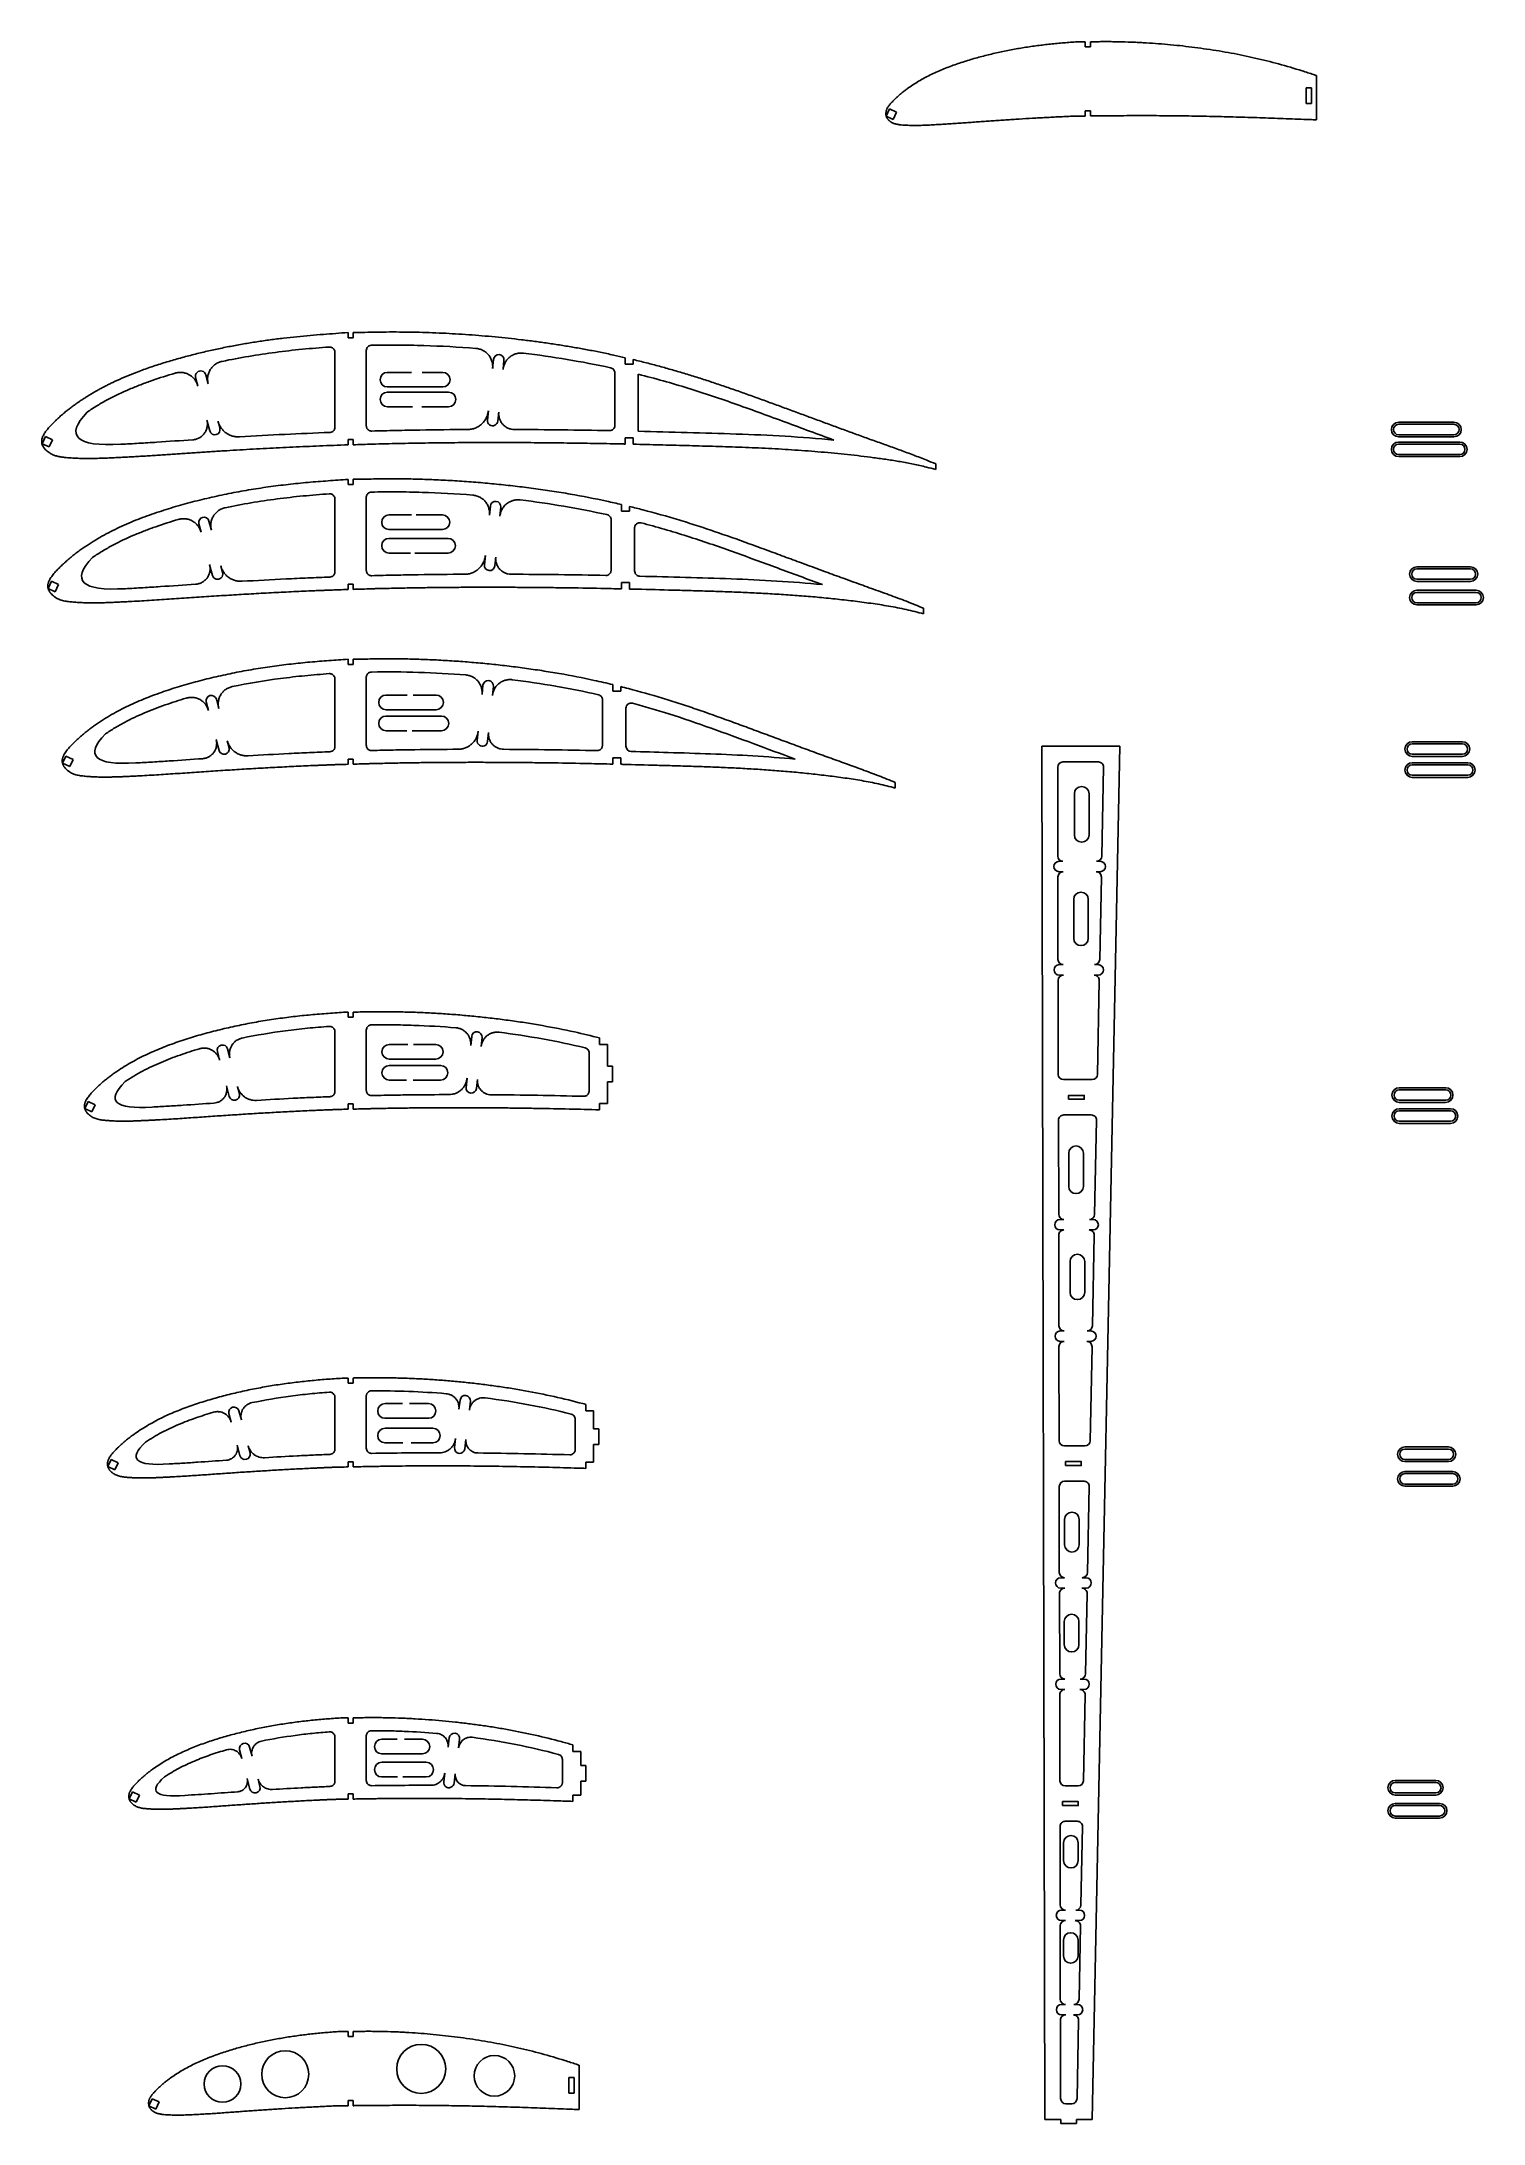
# Model space of a CAD drawing. Header units: millimetres. Extents: x -11497 to 404, y -3854 to 414.
# Drawn here: x -10114 to -9563, y -3030 to -2234 of the extents above; entities that cross this region are included whole.
import ezdxf

# ---------------------------------------------------------------- set-up
doc = ezdxf.new("R2010")
doc.units = ezdxf.units.MM
doc.layers.add('11', color=80, linetype='Continuous')

msp = doc.modelspace()

# ---------------------------------------------------------------- linework, layer by layer
for p, q in [((-9715.29, -2235.9215), (-9715.29, -2233.9394)), ((-9713.29, -2235.9215), (-9715.29, -2235.9215)), ((-9713.29, -2233.9215), (-9713.29, -2235.9215)), ((-9630.8322, -2251.5467), (-9630.8322, -2257.5467)), ((-9628.8322, -2251.5467), (-9630.8322, -2251.5467)), ((-9628.8322, -2257.5467), (-9628.8322, -2251.5467)), ((-9626.8322, -2246.8739), (-9626.8322, -2263.8085)), ((-9715.29, -2262.3529), (-9715.29, -2260.3529)), ((-9715.29, -2260.3529), (-9713.29, -2260.3529)), ((-9713.29, -2260.3529), (-9713.29, -2262.3271)), ((-9630.8322, -2257.5467), (-9628.8322, -2257.5467)), ((-9997.3142, -2347.175), (-9997.3142, -2345.1847)), ((-9995.3142, -2347.175), (-9997.3142, -2347.175)), ((-9995.3142, -2345.175), (-9995.3142, -2347.175)), ((-9941.6467, -2355.4304), (-9941.9965, -2358.9117)), ((-9937.6668, -2355.8303), (-9938.0164, -2359.3103)), ((-9891.2749, -2354.7972), (-9891.2749, -2357.2972)), ((-9891.2749, -2357.2972), (-9888.2749, -2357.2972)), ((-9888.2749, -2357.2972), (-9888.2749, -2355.5057)), ((-10055.5908, -2362.3707), (-10054.7256, -2365.6449)), ((-10051.7236, -2361.3488), (-10050.8004, -2364.8422)), ((-10051.2819, -2378.6767), (-10050.1923, -2382.8001)), ((-10047.0236, -2379.1346), (-10046.325, -2381.7782)), ((-9943.6217, -2375.0877), (-9943.9804, -2378.6571)), ((-9940.0004, -2379.057), (-9939.6596, -2375.6652)), ((-9997.3142, -2388.1532), (-9997.3142, -2386.1532)), ((-9997.3142, -2386.1532), (-9995.3142, -2386.1532)), ((-9995.3142, -2386.1532), (-9995.3142, -2388.1068)), ((-9888.2749, -2385.404), (-9891.2749, -2385.404)), ((-9891.2749, -2385.404), (-9891.2749, -2387.8371)), ((-9888.2749, -2387.904), (-9888.2749, -2385.404)), ((-9997.3142, -2403.3371), (-9997.3142, -2401.3473)), ((-9995.3142, -2403.3371), (-9997.3142, -2403.3371)), ((-9995.3142, -2401.3371), (-9995.3142, -2403.3371)), ((-9942.8545, -2411.5536), (-9943.2093, -2415.0409)), ((-9938.875, -2411.9581), (-9939.2281, -2415.4361)), ((-9892.6841, -2410.9869), (-9892.6841, -2413.4869)), ((-9889.6841, -2413.4869), (-9889.6841, -2411.7043)), ((-10054.3733, -2418.3258), (-10053.5097, -2421.5943)), ((-10050.506, -2417.3041), (-10049.5843, -2420.7924)), ((-9892.6841, -2413.4869), (-9889.6841, -2413.4869)), ((-10050.2347, -2433.9903), (-10049.1487, -2438.1008)), ((-10045.9773, -2434.4451), (-10045.2814, -2437.0791)), ((-9944.7791, -2430.487), (-9945.1413, -2434.0536)), ((-9941.1618, -2434.4581), (-9940.8159, -2431.0582)), ((-9997.3142, -2443.4883), (-9997.3142, -2441.4883)), ((-9997.3142, -2441.4883), (-9995.3142, -2441.4883)), ((-9995.3142, -2441.4883), (-9995.3142, -2443.4366)), ((-9889.6841, -2440.8086), (-9892.6841, -2440.8086)), ((-9892.6841, -2440.8086), (-9892.6841, -2443.2392)), ((-9889.6841, -2443.3086), (-9889.6841, -2440.8086)), ((-9997.3142, -2472.1731), (-9997.3142, -2470.1847)), ((-9995.3142, -2472.1731), (-9997.3142, -2472.1731)), ((-9995.3142, -2470.1731), (-9995.3142, -2472.1731)), ((-9945.6829, -2480.1507), (-9946.0504, -2483.6528)), ((-9941.7046, -2480.5668), (-9942.0653, -2484.0269)), ((-9896.001, -2479.8996), (-9896.001, -2482.3996)), ((-9896.001, -2482.3996), (-9893.001, -2482.3996)), ((-9893.001, -2482.3996), (-9893.001, -2480.6395)), ((-10051.5457, -2486.5293), (-10050.684, -2489.7924)), ((-10047.6782, -2485.5081), (-10046.759, -2488.9893)), ((-9947.8875, -2501.2292), (-9947.5181, -2497.6889)), ((-9943.9092, -2501.6453), (-9943.5504, -2498.2235)), ((-10047.7347, -2500.9611), (-10046.6556, -2505.0475)), ((-10043.4848, -2501.3882), (-10042.7882, -2504.0262)), ((-9997.3142, -2510.36), (-9997.3142, -2508.36)), ((-9997.3142, -2508.36), (-9995.3142, -2508.36)), ((-9995.3142, -2508.36), (-9995.3142, -2510.3103)), ((-9893.001, -2507.8662), (-9896.001, -2507.8662)), ((-9896.001, -2507.8662), (-9896.001, -2510.2915)), ((-9893.001, -2510.3662), (-9893.001, -2507.8662)), ((-9702.1458, -2503.4666), (-9731.8726, -2503.4666)), ((-9731.8726, -2503.4666), (-9730.7137, -3028.8419)), ((-9712.6139, -3028.8419), (-9702.1458, -2503.4666)), ((-9725.8593, -2511.4666), (-9725.8593, -2545.4666)), ((-9710.3068, -2509.4666), (-9723.8593, -2509.4666)), ((-9708.9846, -2545.5064), (-9708.3072, -2511.5064)), ((-9719.4651, -2521.6374), (-9719.4651, -2537.3865)), ((-9713.8651, -2537.3865), (-9713.8651, -2521.6374)), ((-9723.8593, -2547.4666), (-9725.313, -2547.4666)), ((-9709.5639, -2547.4666), (-9710.9842, -2547.4666)), ((-9725.7667, -2553.4666), (-9725.7667, -2585.0222)), ((-9725.313, -2551.4666), (-9723.7667, -2551.4666)), ((-9711.1436, -2551.4666), (-9709.5639, -2551.4666)), ((-9709.7728, -2585.062), (-9709.144, -2553.5064)), ((-9719.7434, -2562.0632), (-9719.7434, -2576.9342)), ((-9714.1434, -2576.9342), (-9714.1434, -2562.0632)), ((-9723.7667, -2587.0222), (-9725.2231, -2587.0222)), ((-9710.3521, -2587.0222), (-9711.7724, -2587.0222)), ((-9725.6794, -2593.0222), (-9725.6794, -2629.0222)), ((-9725.2231, -2591.0222), (-9723.6794, -2591.0222)), ((-9711.9318, -2591.0222), (-9710.3521, -2591.0222)), ((-9710.6495, -2629.062), (-9709.9322, -2593.062)), ((-9997.3142, -2607.1711), (-9997.3142, -2605.1847)), ((-9995.3142, -2607.1711), (-9997.3142, -2607.1711)), ((-9995.3142, -2605.1711), (-9995.3142, -2607.1711)), ((-10047.2736, -2620.2542), (-10046.4125, -2623.5182)), ((-10043.406, -2619.2338), (-10042.4894, -2622.7079)), ((-9950.0034, -2614.4771), (-9950.3925, -2618.0019)), ((-9946.0273, -2614.9138), (-9946.4021, -2618.3472)), ((-9901.1052, -2615.0502), (-9901.1052, -2617.5502)), ((-9901.1052, -2617.5502), (-9898.1052, -2617.5502)), ((-9898.1052, -2617.5502), (-9898.1052, -2625.8296)), ((-9898.1052, -2625.8296), (-9896.1052, -2625.8296)), ((-9896.1052, -2625.8296), (-9896.1052, -2631.8296)), ((-10043.8113, -2633.3776), (-10042.7445, -2637.4214)), ((-10039.581, -2633.7317), (-10038.8768, -2636.401)), ((-9952.143, -2633.9617), (-9951.7615, -2630.473)), ((-9948.1669, -2634.3983), (-9947.7843, -2630.9289)), ((-9896.1052, -2631.8296), (-9898.1052, -2631.8296)), ((-9898.1052, -2631.8296), (-9898.1052, -2640.1403)), ((-9723.6794, -2631.0222), (-9712.6491, -2631.0222)), ((-9997.3142, -2642.3354), (-9997.3142, -2640.3354)), ((-9997.3142, -2640.3354), (-9995.3142, -2640.3354)), ((-9995.3142, -2640.3354), (-9995.3142, -2642.2895)), ((-9898.1052, -2640.1403), (-9901.1052, -2640.1403)), ((-9901.1052, -2640.1403), (-9901.1052, -2642.5566)), ((-9725.557, -2646.5266), (-9725.4776, -2682.5266)), ((-9712.9978, -2644.5222), (-9723.557, -2644.5222)), ((-9711.7155, -2682.562), (-9710.9982, -2646.562)), ((-9721.6339, -2659.1666), (-9721.6339, -2671.8406)), ((-9716.0339, -2671.8406), (-9716.0339, -2659.1666)), ((-9725.46, -2690.5266), (-9725.3835, -2725.1675)), ((-9723.4776, -2684.5222), (-9724.9688, -2684.5222)), ((-9724.9688, -2688.5222), (-9723.46, -2688.5222)), ((-9713.8745, -2688.5222), (-9712.2948, -2688.5222)), ((-9712.2948, -2684.5222), (-9713.7151, -2684.5222)), ((-9712.5651, -2725.2029), (-9711.8749, -2690.562)), ((-9721.1181, -2700.6395), (-9721.1181, -2712.3698)), ((-9715.5181, -2712.3698), (-9715.5181, -2700.6395)), ((-9723.3836, -2727.1631), (-9724.8747, -2727.1631)), ((-9724.8747, -2731.1631), (-9723.3659, -2731.1631)), ((-9714.7241, -2731.1631), (-9713.1444, -2731.1631)), ((-9713.1444, -2727.1631), (-9714.5647, -2727.1631)), ((-9725.3659, -2733.1675), (-9725.2865, -2769.1675)), ((-9713.4418, -2769.2029), (-9712.7245, -2733.2029)), ((-9997.3142, -2747.1691), (-9997.3142, -2745.1847)), ((-9995.3142, -2747.1691), (-9997.3142, -2747.1691)), ((-9995.3142, -2745.1691), (-9995.3142, -2747.1691)), ((-9954.4616, -2753.6037), (-9954.8766, -2757.1505)), ((-9950.4884, -2754.0659), (-9950.8819, -2757.4711)), ((-9906.3985, -2755.2623), (-9906.3985, -2757.7623)), ((-10042.8884, -2758.7604), (-10042.0265, -2762.0312)), ((-10039.0204, -2757.7412), (-10038.107, -2761.2074)), ((-9906.3985, -2757.7623), (-9903.3985, -2757.7623)), ((-9903.3985, -2757.7623), (-9903.3985, -2764.5906)), ((-10039.6986, -2770.8651), (-10038.6458, -2774.8599)), ((-10035.4939, -2771.1237), (-10034.7779, -2773.8406)), ((-9956.1785, -2768.3457), (-9956.5753, -2771.7735)), ((-9952.1902, -2768.7112), (-9952.6021, -2772.2357)), ((-9903.3985, -2764.5906), (-9901.3985, -2764.5906)), ((-9901.3985, -2770.5906), (-9903.3985, -2770.5906)), ((-9903.3985, -2770.5906), (-9903.3985, -2777.3333)), ((-9901.3985, -2764.5906), (-9901.3985, -2770.5906)), ((-9723.2865, -2771.1631), (-9715.4414, -2771.1631)), ((-9997.3142, -2779.1988), (-9997.3142, -2777.1988)), ((-9997.3142, -2777.1988), (-9995.3142, -2777.1988)), ((-9995.3142, -2777.1988), (-9995.3142, -2779.1582)), ((-9903.3985, -2777.3333), (-9906.3985, -2777.3333)), ((-9906.3985, -2777.3333), (-9906.3985, -2779.7391)), ((-9725.2523, -2786.6631), (-9725.2523, -2819.5631)), ((-9715.7901, -2784.6631), (-9723.2523, -2784.6631)), ((-9714.446, -2819.6029), (-9713.7905, -2786.7029)), ((-9723.2337, -2799.2972), (-9723.2337, -2808.9769)), ((-9717.6337, -2808.9769), (-9717.6337, -2799.2972)), ((-9723.2523, -2821.5631), (-9724.705, -2821.5631)), ((-9724.705, -2825.5631), (-9723.1577, -2825.5631)), ((-9716.605, -2825.5631), (-9715.0253, -2825.5631)), ((-9715.0253, -2821.5631), (-9716.4456, -2821.5631)), ((-9725.1577, -2827.5675), (-9725.0898, -2858.3604)), ((-9715.219, -2858.3958), (-9714.6054, -2827.6029)), ((-9723.3187, -2838.3843), (-9723.3187, -2847.167)), ((-9717.7187, -2847.167), (-9717.7187, -2838.3843)), ((-9725.0721, -2866.3604), (-9724.9995, -2899.2604)), ((-9723.0898, -2860.3559), (-9724.5809, -2860.3559)), ((-9724.5809, -2864.3559), (-9723.0721, -2864.3559)), ((-9717.378, -2864.3559), (-9715.7983, -2864.3559)), ((-9715.7983, -2860.3559), (-9717.2186, -2860.3559)), ((-9716.0339, -2899.2958), (-9715.3784, -2866.3958)), ((-9997.3142, -2877.1677), (-9997.3142, -2875.1847)), ((-9995.3142, -2875.1677), (-9995.3142, -2877.1677)), ((-9995.3142, -2877.1677), (-9997.3142, -2877.1677)), ((-9958.6032, -2882.8466), (-9959.0469, -2886.4148)), ((-10038.8016, -2887.4286), (-10037.9384, -2890.7083)), ((-10034.9333, -2886.4105), (-10034.0219, -2889.8736)), ((-9954.6335, -2883.3377), (-9955.0493, -2886.7164)), ((-9911.3136, -2885.5263), (-9911.3136, -2888.0263)), ((-9911.3136, -2888.0263), (-9908.3136, -2888.0263)), ((-9908.3136, -2888.0263), (-9908.3136, -2893.4102)), ((-10035.8955, -2898.471), (-10034.8542, -2902.4278)), ((-10031.7132, -2898.6463), (-10030.9859, -2901.4098)), ((-9960.2708, -2896.31), (-9960.6864, -2899.683)), ((-9956.2727, -2896.6002), (-9956.7166, -2900.1742)), ((-9908.3136, -2893.4102), (-9906.3136, -2893.4102)), ((-9906.3136, -2893.4102), (-9906.3136, -2899.4102)), ((-9997.3142, -2906.2864), (-9997.3142, -2904.2864)), ((-9997.3142, -2904.2864), (-9995.3142, -2904.2864)), ((-9995.3142, -2904.2864), (-9995.3142, -2906.2524)), ((-9908.3136, -2904.7502), (-9911.3136, -2904.7502)), ((-9911.3136, -2904.7502), (-9911.3136, -2907.1447)), ((-9906.3136, -2899.4102), (-9908.3136, -2899.4102)), ((-9908.3136, -2899.4102), (-9908.3136, -2904.7502)), ((-9722.9995, -2901.2559), (-9718.0335, -2901.2559)), ((-9718.3822, -2914.7559), (-9722.9609, -2914.7559)), ((-9724.9609, -2916.7604), (-9724.8948, -2946.7604)), ((-9723.6042, -2922.9782), (-9723.6042, -2929.8068)), ((-9718.0042, -2929.8068), (-9718.0042, -2922.9782)), ((-9716.9803, -2946.7958), (-9716.3826, -2916.7958)), ((-9724.8815, -2954.7559), (-9724.8815, -2982.8419)), ((-9722.8948, -2948.7559), (-9724.3882, -2948.7559)), ((-9724.3882, -2952.7559), (-9722.8815, -2952.7559)), ((-9719.1393, -2952.7559), (-9717.5596, -2952.7559)), ((-9717.5596, -2948.7559), (-9718.9799, -2948.7559)), ((-9717.6993, -2982.8817), (-9717.1397, -2954.7958)), ((-9723.6561, -2960.2111), (-9723.6561, -2966.272)), ((-9718.0561, -2966.272), (-9718.0561, -2960.2111)), ((-9722.8815, -2984.8419), (-9724.3395, -2984.8419)), ((-9718.2786, -2984.8419), (-9719.6989, -2984.8419)), ((-9724.7975, -2990.8463), (-9724.7314, -3020.8463)), ((-9724.3395, -2988.8419), (-9722.7975, -2988.8419)), ((-9719.8583, -2988.8419), (-9718.2786, -2988.8419)), ((-9718.4565, -3020.8817), (-9717.8587, -2990.8817)), ((-9997.3142, -2997.1668), (-9997.3142, -2995.1847)), ((-9995.3142, -2997.1668), (-9997.3142, -2997.1668)), ((-9995.3142, -2995.1668), (-9995.3142, -2997.1668)), ((-9908.8565, -3008.1192), (-9908.8565, -3025.0538)), ((-9912.8565, -3012.792), (-9912.8565, -3018.792)), ((-9910.8565, -3012.792), (-9912.8565, -3012.792)), ((-9910.8565, -3018.792), (-9910.8565, -3012.792)), ((-9997.3142, -3023.5982), (-9997.3142, -3021.5982)), ((-9997.3142, -3021.5982), (-9995.3142, -3021.5982)), ((-9995.3142, -3021.5982), (-9995.3142, -3023.5724)), ((-9912.8565, -3018.792), (-9910.8565, -3018.792)), ((-9722.7314, -3022.8419), (-9720.4561, -3022.8419)), ((-9730.7137, -3028.8419), (-9724.7137, -3028.8419)), ((-9718.7137, -3028.8419), (-9712.6139, -3028.8419))]:
    msp.add_line(p, q)
at = {"color": 7, "linetype": 'Continuous', "lineweight": 25}
for p, q in [((-9790.1867, -2259.6513), (-9791.4546, -2262.3702)), ((-9787.4678, -2260.9192), (-9790.1867, -2259.6513)), ((-9788.7357, -2263.6381), (-9787.4678, -2260.9192)), ((-9791.4546, -2262.3702), (-9788.7357, -2263.6381)), ((-10002.3142, -2381.395), (-10002.3142, -2352.7293)), ((-9990.3142, -2352.0511), (-9990.3142, -2380.8722)), ((-9895.2749, -2380.7098), (-9895.2749, -2360.6236)), ((-9886.2749, -2361.1456), (-9886.2749, -2382.9479)), ((-10097.0914, -2375.5879), (-10097.0911, -2375.5883)), ((-10114.351, -2387.6961), (-10113.0832, -2384.9771)), ((-10111.6321, -2388.9639), (-10114.351, -2387.6961)), ((-10113.0832, -2384.9771), (-10110.3642, -2386.245)), ((-10110.3642, -2386.245), (-10111.6321, -2388.9639)), ((-9772.5209, -2397.6044), (-9772.5209, -2395.4531)), ((-10002.3142, -2408.879), (-10002.3142, -2436.7178)), ((-9990.3142, -2436.2077), (-9990.3142, -2408.2151)), ((-9943.2093, -2415.041), (-9943.2093, -2415.0409)), ((-9896.6841, -2416.8013), (-9896.6841, -2436.1082)), ((-9887.6841, -2436.4005), (-9887.6841, -2419.9366)), ((-10053.508, -2421.6007), (-10053.5083, -2421.5997)), ((-10095.0122, -2431.2032), (-10095.0119, -2431.2035)), ((-10045.9809, -2434.4315), (-10045.9807, -2434.4323)), ((-10110.7396, -2440.3324), (-10112.0075, -2443.0513)), ((-10112.0075, -2443.0513), (-10109.2886, -2444.3192)), ((-10108.0207, -2441.6003), (-10110.7396, -2440.3324)), ((-10109.2886, -2444.3192), (-10108.0207, -2441.6003)), ((-10082.4621, -2443.1767), (-10082.4627, -2443.1767)), ((-9777.147, -2450.6816), (-9777.1468, -2452.836)), ((-10002.3142, -2477.6853), (-10002.3142, -2503.5777)), ((-9990.3142, -2503.0994), (-9990.3142, -2477.0564)), ((-9900.001, -2485.683), (-9900.001, -2503.1498)), ((-9891.001, -2488.9188), (-9891.001, -2503.4666)), ((-10090.1179, -2498.7521), (-10090.1176, -2498.7524)), ((-10105.2231, -2507.2694), (-10106.491, -2509.9883)), ((-10102.5042, -2508.5372), (-10105.2231, -2507.2694)), ((-10103.7721, -2511.2561), (-10102.5042, -2508.5372)), ((-10106.491, -2509.9883), (-10103.7721, -2511.2561)), ((-10078.4164, -2509.8462), (-10078.4182, -2509.8463)), ((-9788.0356, -2519.4817), (-9788.0363, -2517.32)), ((-9990.3142, -2612.0653), (-9990.3142, -2635.1094)), ((-10002.3142, -2635.5334), (-10002.3142, -2612.6367)), ((-9905.1052, -2635.3962), (-9905.1052, -2620.7801)), ((-10082.5863, -2631.7696), (-10082.5865, -2631.7694)), ((-10096.7343, -2639.3449), (-10098.0021, -2642.0639)), ((-10098.0021, -2642.0639), (-10095.2832, -2643.3317)), ((-10094.0154, -2640.6128), (-10096.7343, -2639.3449)), ((-10094.0154, -2640.6128), (-10095.2832, -2643.3317)), ((-10072.1944, -2641.5106), (-10072.1913, -2641.5104)), ((-10002.3142, -2752.5861), (-10002.3142, -2772.3756)), ((-9990.3142, -2772.014), (-9990.3142, -2752.0802)), ((-9910.3985, -2760.9271), (-9910.3985, -2772.5563)), ((-10074.7761, -2769.7133), (-10074.7759, -2769.7135)), ((-10087.9311, -2776.3122), (-10089.1989, -2779.0311)), ((-10089.1989, -2779.0311), (-10086.48, -2780.299)), ((-10085.2121, -2777.5801), (-10087.9311, -2776.3122)), ((-10086.48, -2780.299), (-10085.2121, -2777.5801)), ((-10002.3142, -2882.5402), (-10002.3142, -2899.4442)), ((-9990.3142, -2899.1448), (-9990.3142, -2882.1016)), ((-9915.3136, -2891.1195), (-9915.3136, -2899.9378)), ((-10067.5236, -2897.8041), (-10067.5234, -2897.8043)), ((-10079.7566, -2903.4961), (-10081.0245, -2906.215)), ((-10081.0245, -2906.215), (-10078.3055, -2907.4829)), ((-10077.0377, -2904.764), (-10079.7566, -2903.4961)), ((-10078.3055, -2907.4829), (-10077.0377, -2904.764)), ((-10072.211, -3020.8966), (-10073.4788, -3023.6155)), ((-10073.4788, -3023.6155), (-10070.7599, -3024.8834)), ((-10069.4921, -3022.1645), (-10072.211, -3020.8966)), ((-10070.7599, -3024.8834), (-10069.4921, -3022.1645))]:
    msp.add_line(p, q, dxfattribs=at)
for points in [[(-9973.0071, -2360.4134), (-9982.2225, -2360.4134, 1), (-9982.2225, -2366.0134), (-9961.0918, -2366.0134, 1), (-9961.0918, -2360.4134), (-9968.9806, -2360.4134)], [(-9969.0162, -2373.5898), (-9958.8788, -2373.5898, 1), (-9958.8788, -2367.9898), (-9982.2225, -2367.9898, 1), (-9982.2225, -2373.5898), (-9972.6508, -2373.5898)], [(-9972.9742, -2414.9467), (-9981.6376, -2414.9467, 1), (-9981.6376, -2420.5467), (-9961.1841, -2420.5467, 1), (-9961.1841, -2414.9467), (-9971.2119, -2414.9467)], [(-9971.7498, -2429.5332), (-9959.0217, -2429.5332, 1), (-9959.0217, -2423.9332), (-9981.6376, -2423.9332, 1), (-9981.6376, -2429.5332), (-9973.4625, -2429.5332)], [(-9974.7238, -2483.8832), (-9982.7692, -2483.8832, 1), (-9982.7692, -2489.4832), (-9963.6163, -2489.4832, 1), (-9963.6163, -2483.8832), (-9972.4004, -2483.8832)], [(-9974.8666, -2497.5083), (-9982.7692, -2497.5083, -1), (-9982.7692, -2491.9083), (-9961.5757, -2491.9083, -1), (-9961.5757, -2497.5083), (-9972.8292, -2497.5083)], [(-9974.4224, -2617.5717), (-9981.5245, -2617.5717, 1), (-9981.5245, -2623.1717), (-9963.7699, -2623.1717, 1), (-9963.7699, -2617.5717), (-9972.3032, -2617.5717)], [(-9972.3605, -2631.1986), (-9961.9228, -2631.1986, 1), (-9961.9228, -2625.5986), (-9981.5245, -2625.5986, 1), (-9981.5245, -2631.1986), (-9974.9952, -2631.1986)], [(-9976.4555, -2754.9838), (-9983.1442, -2754.9838, 1), (-9983.1442, -2760.5838), (-9966.4951, -2760.5838, 1), (-9966.4951, -2754.9838), (-9973.7644, -2754.9838)], [(-9973.1544, -2769.9925), (-9964.8519, -2769.9925, 1), (-9964.8519, -2764.3925), (-9983.1442, -2764.3925, 1), (-9983.1442, -2769.9925), (-9976.312, -2769.9925)], [(-9978.5331, -2883.3746), (-9984.3843, -2883.3746, 1), (-9984.3843, -2888.9746), (-9968.8743, -2888.9746, 1), (-9968.8743, -2883.3746), (-9975.6926, -2883.3746)], [(-9976.3027, -2897.8022), (-9967.4195, -2897.8022, 1), (-9967.4195, -2892.2022), (-9984.3843, -2892.2022, 1), (-9984.3843, -2897.8022), (-9978.3522, -2897.8022)]]:
    msp.add_lwpolyline(points, format="xyb")
for points in [[(-9574.2877, -2385.0892, 1), (-9574.2877, -2379.4892), (-9595.4184, -2379.4892, 1), (-9595.4184, -2385.0892)], [(-9595.4184, -2392.6656), (-9572.0747, -2392.6656, 1), (-9572.0747, -2387.0656), (-9595.4184, -2387.0656, 1)], [(-9588.4528, -2440.39), (-9567.9993, -2440.39, 1), (-9567.9993, -2434.79), (-9588.4528, -2434.79, 1)], [(-9565.8369, -2443.7765), (-9588.4528, -2443.7765, 1), (-9588.4528, -2449.3765), (-9565.8369, -2449.3765, 1)], [(-9590.2245, -2507.3368), (-9571.0715, -2507.3368, 1), (-9571.0715, -2501.7368), (-9590.2245, -2501.7368, 1)], [(-9569.031, -2515.3619), (-9590.2245, -2515.3619, -1), (-9590.2245, -2509.7619), (-9569.031, -2509.7619, -1)], [(-9595.2089, -2639.7112), (-9577.4543, -2639.7112, 1), (-9577.4543, -2634.1112), (-9595.2089, -2634.1112, 1)], [(-9575.6072, -2642.1381), (-9595.2089, -2642.1381, 1), (-9595.2089, -2647.7381), (-9575.6072, -2647.7381, 1)], [(-9593.0482, -2777.1502), (-9576.3992, -2777.1502, 1), (-9576.3992, -2771.5502), (-9593.0482, -2771.5502, 1)], [(-9574.7559, -2780.9589), (-9593.0482, -2780.9589, 1), (-9593.0482, -2786.5589), (-9574.7559, -2786.5589, 1)], [(-9596.7408, -2904.7188), (-9581.2308, -2904.7188, 1), (-9581.2308, -2899.1188), (-9596.7408, -2899.1188, 1)], [(-9579.7759, -2907.9464), (-9596.7408, -2907.9464, 1), (-9596.7408, -2913.5464), (-9579.7759, -2913.5464, 1)]]:
    msp.add_lwpolyline(points, format="xyb", close=True)
for points in [[(-9721.6804, -2638.5222), (-9721.6804, -2637.0222), (-9715.6804, -2637.0222), (-9715.6804, -2638.5222)], [(-9722.8372, -2778.6631), (-9722.8372, -2777.1631), (-9716.8372, -2777.1631), (-9716.8372, -2778.6631)], [(-9723.9738, -2908.7559), (-9723.9738, -2907.2559), (-9717.9738, -2907.2559), (-9717.9738, -2908.7559)]]:
    msp.add_lwpolyline(points, close=True)
msp.add_lwpolyline([(-9718.7137, -3028.8419), (-9718.7137, -3030.3419), (-9724.7137, -3030.3419), (-9724.7137, -3028.8419)])
for centre, radius in [((-10021.3142, -3011.5359), 8.9823), ((-9969.3142, -3009.4967), 9.3645), ((-10045.3142, -3015.2757), 7.0081), ((-9941.3142, -3012.1392), 7.7749)]:
    msp.add_circle(centre, radius)
for centre, radius, start, end in [((-9939.6567, -2355.6303), 2, 354.2626437, 174.2626437), ((-10053.6572, -2361.8597), 2, 14.8023052, 194.8023052), ((-9941.9904, -2378.857), 2, 174.2626437, 354.2626437), ((-10048.2586, -2382.2892), 2, 194.8023052, 14.8023052), ((-9940.8647, -2411.7559), 2, 354.1966094, 174.1966094), ((-10052.4396, -2417.815), 2, 14.799473, 194.799473), ((-10047.215, -2437.59), 2, 194.799473, 14.799473), ((-9943.1515, -2434.2559), 2, 174.1966094, 354.1966094), ((-10049.612, -2486.0187), 2, 14.7922584, 194.7922584), ((-9943.6938, -2480.3588), 2, 354.029268, 174.029268), ((-10044.7219, -2504.5368), 2, 194.7922584, 14.7922584), ((-9945.8983, -2501.4373), 2, 174.029268, 354.029268), ((-9723.8593, -2511.4666), 2, 90, 180), ((-9710.3068, -2511.4666), 2, 358.8585336, 90), ((-9716.6651, -2521.6374), 2.8, 0, 180), ((-9716.6651, -2537.3865), 2.8, 180, 0), ((-9725.313, -2549.4666), 2, 90, 270), ((-9723.8593, -2545.4666), 2, 180, 270), ((-9710.9842, -2545.4666), 2, 270, 358.8585336), ((-9709.5639, -2549.4666), 2, 270, 90), ((-9723.7667, -2553.4666), 2, 90, 180), ((-9711.1436, -2553.4666), 2, 358.8585336, 90), ((-9716.9434, -2562.0632), 2.8, 0, 180), ((-9716.9434, -2576.9342), 2.8, 180, 0), ((-9725.2231, -2589.0222), 2, 90, 270), ((-9723.7667, -2585.0222), 2, 180, 270), ((-9711.7724, -2585.0222), 2, 270, 358.8585336), ((-9710.3521, -2589.0222), 2, 270, 90), ((-9723.6794, -2593.0222), 2, 90, 180), ((-9711.9318, -2593.0222), 2, 358.8585336, 90), ((-10045.3398, -2619.744), 2, 14.7793726, 194.7793726), ((-9948.0153, -2614.6954), 2, 353.7334636, 173.7334636), ((-9950.1549, -2634.18), 2, 173.7334636, 353.7334636), ((-9723.6794, -2629.0222), 2, 180, 270), ((-9712.6491, -2629.0222), 2, 270, 358.8585336), ((-10040.8106, -2636.9112), 2, 194.7793726, 14.7793726), ((-9723.557, -2646.5222), 2, 90, 180.1263799), ((-9712.9978, -2646.5222), 2, 358.8585336, 90), ((-9718.8339, -2659.1666), 2.8, 0, 180), ((-9718.8339, -2671.8406), 2.8, 180, 0), ((-9723.4776, -2682.5222), 2, 180.1263799, 270), ((-9713.7151, -2682.5222), 2, 270, 358.8585336), ((-9724.9688, -2686.5222), 2, 90, 270), ((-9723.46, -2690.5222), 2, 90, 180.1263799), ((-9713.8745, -2690.5222), 2, 358.8585336, 90), ((-9712.2948, -2686.5222), 2, 270, 90), ((-9718.3181, -2700.6395), 2.8, 0, 180), ((-9718.3181, -2712.3698), 2.8, 180, 0), ((-9724.8747, -2729.1631), 2, 90, 270), ((-9723.3836, -2725.1631), 2, 180.1263799, 270), ((-9723.3659, -2733.1631), 2, 90, 180.1263799), ((-9714.7241, -2733.1631), 2, 358.8585336, 90), ((-9714.5647, -2725.1631), 2, 270, 358.8585336), ((-9713.1444, -2729.1631), 2, 270, 90), ((-9952.475, -2753.8348), 2, 353.3645844, 173.3645844), ((-10040.9544, -2758.2508), 2, 14.7630603, 194.7630603), ((-9723.2865, -2769.1631), 2, 180.1263799, 270), ((-9715.4414, -2769.1631), 2, 270, 358.8585336), ((-10036.7119, -2774.3502), 2, 194.7630603, 14.7630603), ((-9954.5887, -2772.0046), 2, 173.3645844, 353.3645844), ((-9723.2523, -2786.6631), 2, 90, 180), ((-9715.7901, -2786.6631), 2, 358.8585336, 90), ((-9720.4337, -2799.2972), 2.8, 0, 180), ((-9720.4337, -2808.9769), 2.8, 180, 0), ((-9724.705, -2823.5631), 2, 90, 270), ((-9723.2523, -2819.5631), 2, 180, 270), ((-9723.1577, -2827.5631), 2, 90, 180.1263799), ((-9716.605, -2827.5631), 2, 358.8585336, 90), ((-9716.4456, -2819.5631), 2, 270, 358.8585336), ((-9715.0253, -2823.5631), 2, 270, 90), ((-9720.5187, -2838.3843), 2.8, 0, 180), ((-9720.5187, -2847.167), 2.8, 180, 0), ((-9723.0898, -2858.3559), 2, 180.1263799, 270), ((-9717.2186, -2858.3559), 2, 270, 358.8585336), ((-9724.5809, -2862.3559), 2, 90, 270), ((-9723.0721, -2866.3559), 2, 90, 180.1263799), ((-9717.378, -2866.3559), 2, 358.8585336, 90), ((-9715.7983, -2862.3559), 2, 270, 90), ((-9956.6184, -2883.0921), 2, 352.9467768, 172.9467768), ((-10036.8674, -2886.9195), 2, 14.7442478, 194.7442478), ((-10032.9201, -2901.9188), 2, 194.7442478, 14.7442478), ((-9958.7015, -2899.9286), 2, 172.9467768, 352.9467768), ((-9722.9995, -2899.2559), 2, 180.1263799, 270), ((-9718.0335, -2899.2559), 2, 270, 358.8585336), ((-9722.9609, -2916.7559), 2, 90, 180.1263799), ((-9718.3822, -2916.7559), 2, 358.8585336, 90), ((-9720.8042, -2922.9782), 2.8, 0, 180), ((-9720.8042, -2929.8068), 2.8, 180, 0), ((-9722.8948, -2946.7559), 2, 180.1263799, 270), ((-9718.9799, -2946.7559), 2, 270, 358.8585336), ((-9724.3882, -2950.7559), 2, 90, 270), ((-9722.8815, -2954.7559), 2, 90, 180), ((-9719.1393, -2954.7559), 2, 358.8585336, 90), ((-9717.5596, -2950.7559), 2, 270, 90), ((-9720.8561, -2960.2111), 2.8, 0, 180), ((-9720.8561, -2966.272), 2.8, 180, 0), ((-9724.3395, -2986.8419), 2, 90, 270), ((-9722.8815, -2982.8419), 2, 180, 270), ((-9719.6989, -2982.8419), 2, 270, 358.8585336), ((-9718.2786, -2986.8419), 2, 270, 90), ((-9722.7975, -2990.8419), 2, 90, 180.1263799), ((-9719.8583, -2990.8419), 2, 358.8585336, 90), ((-9722.7314, -3020.8419), 2, 180.1263799, 270), ((-9720.4561, -3020.8419), 2, 270, 358.8585336)]:
    msp.add_arc(centre, radius, start, end)
at = {"color": 7, "linetype": 'Continuous'}
for centre, start, end in [((-9889.001, -2488.9188), 74.8485099, 180), ((-9889.001, -2503.4666), 180, 268.4887018)]:
    msp.add_arc(centre, 2, start, end, dxfattribs=at)
at = {"color": 7, "linetype": 'Continuous', "lineweight": 25}
for points, knots in [([(-9715.29, -2262.3529), (-9716.111, -2262.3677), (-9717.3548, -2262.3786), (-9719.0215, -2262.3991), (-9720.2899, -2262.4245), (-9721.5581, -2262.469), (-9722.8256, -2262.532), (-9724.0933, -2262.5928), (-9725.7842, -2262.6684), (-9727.8977, -2262.7757), (-9730.4344, -2262.9076), (-9732.9715, -2263.0439), (-9736.3547, -2263.2362), (-9739.7386, -2263.4389), (-9743.1228, -2263.6546), (-9745.6612, -2263.8207), (-9748.1999, -2263.9922), (-9750.7387, -2264.1679), (-9753.2777, -2264.3482), (-9755.8169, -2264.5325), (-9758.3564, -2264.7184), (-9760.8963, -2264.9047), (-9763.4367, -2265.0884), (-9765.978, -2265.2647), (-9768.5205, -2265.4293), (-9770.6403, -2265.5525), (-9772.3366, -2265.6454), (-9773.609, -2265.7127), (-9774.8816, -2265.7776), (-9776.1545, -2265.8378), (-9777.4278, -2265.8899), (-9778.7016, -2265.9315), (-9779.9759, -2265.9503), (-9781.2505, -2265.9513), (-9782.5247, -2265.9217), (-9783.7985, -2265.8709), (-9785.0699, -2265.7797), (-9786.3395, -2265.6651), (-9787.6015, -2265.4767), (-9788.62, -2265.1568), (-9789.3764, -2264.7668), (-9789.8245, -2264.4807), (-9790.158, -2264.2172), (-9790.4812, -2263.9414), (-9790.7752, -2263.6335), (-9791.0016, -2263.3385), (-9791.1203, -2263.1626), (-9791.2027, -2263.0264), (-9791.2775, -2262.8858), (-9791.3437, -2262.741), (-9791.4012, -2262.5925), (-9791.4539, -2262.4426), (-9791.4944, -2262.2891), (-9791.515, -2262.1316), (-9791.5298, -2261.9735), (-9791.5402, -2261.8148), (-9791.5459, -2261.6558), (-9791.5505, -2261.4435), (-9791.5565, -2261.1777), (-9791.5308, -2260.913), (-9791.5165, -2260.7014), (-9791.4935, -2260.5437), (-9791.4595, -2260.3881), (-9791.4072, -2260.1824), (-9791.3254, -2259.9294), (-9791.1981, -2259.6372), (-9791.0098, -2259.2561), (-9790.731, -2258.8034), (-9790.3583, -2258.286), (-9789.9564, -2257.7912), (-9789.5341, -2257.3135), (-9789.0956, -2256.851), (-9788.6506, -2256.3946), (-9788.049, -2255.7943), (-9787.2805, -2255.0608), (-9786.3321, -2254.2087), (-9785.3533, -2253.3919), (-9784.3518, -2252.6031), (-9782.9879, -2251.5888), (-9781.2348, -2250.388), (-9779.074, -2249.0344), (-9776.8574, -2247.7749), (-9774.5942, -2246.6014), (-9772.287, -2245.5179), (-9769.9443, -2244.5141), (-9767.5758, -2243.5741), (-9765.1829, -2242.6988), (-9762.7722, -2241.8751), (-9760.3441, -2241.1051), (-9757.902, -2240.3823), (-9755.4481, -2239.7026), (-9752.9837, -2239.0631), (-9750.5098, -2238.4635), (-9748.0272, -2237.9036), (-9744.7064, -2237.2088), (-9740.5379, -2236.4347), (-9736.3509, -2235.7804), (-9732.9931, -2235.3241), (-9730.4709, -2235.0166), (-9727.9459, -2234.7389), (-9725.4185, -2234.4916), (-9722.8888, -2234.2781), (-9720.3587, -2234.0788), (-9717.8254, -2233.9353), (-9716.1344, -2233.9188), (-9715.29, -2233.9394)], [0.472189477, 0.472189477, 0.472189477, 0.472189477, 0.480203193, 0.484328564, 0.488453936, 0.492579307, 0.496704679, 0.50083005, 0.504955422, 0.513206165, 0.521456908, 0.529707651, 0.537958394, 0.55445988, 0.562710623, 0.570961366, 0.579212108, 0.587462851, 0.595713594, 0.603964337, 0.61221508, 0.620465823, 0.628716566, 0.636967309, 0.645218052, 0.653468795, 0.657594167, 0.661719538, 0.66584491, 0.669970281, 0.674095653, 0.678221024, 0.682346396, 0.686471767, 0.690597139, 0.69472251, 0.698847882, 0.702973253, 0.707098625, 0.711223996, 0.713286682, 0.715349368, 0.71638071, 0.717412053, 0.719474739, 0.720506082, 0.721021753, 0.721537425, 0.722053096, 0.722568768, 0.723084439, 0.72360011, 0.724115782, 0.724631453, 0.725147125, 0.725662796, 0.726178468, 0.726694139, 0.727725482, 0.728756825, 0.729272496, 0.729788168, 0.730303839, 0.730819511, 0.731850853, 0.732882196, 0.733913539, 0.735976225, 0.738038911, 0.740101596, 0.742164282, 0.744226968, 0.746289654, 0.748352339, 0.752477711, 0.756603082, 0.760728454, 0.764853825, 0.768979197, 0.77722994, 0.785480683, 0.793731426, 0.801982169, 0.810232912, 0.818483655, 0.826734398, 0.834985141, 0.843235884, 0.851486627, 0.859737369, 0.867988112, 0.876238855, 0.884489598, 0.892740341, 0.900991084, 0.91749257, 0.933994056, 0.942244799, 0.950495542, 0.958746285, 0.966997028, 0.975247771, 0.983498514, 0.991749257, 1, 1, 1, 1]), ([(-9713.29, -2233.9215), (-9713.1787, -2233.9208), (-9712.2894, -2233.9151), (-9710.6222, -2233.9043), (-9708.2884, -2233.876), (-9705.9544, -2233.8845), (-9703.6206, -2233.9048), (-9700.5092, -2233.9703), (-9697.399, -2234.0715), (-9694.2904, -2234.2185), (-9691.1832, -2234.3897), (-9687.3024, -2234.6571), (-9682.6514, -2235.0557), (-9678.008, -2235.5348), (-9673.3733, -2236.0916), (-9668.7487, -2236.7272), (-9664.136, -2237.4437), (-9658.0054, -2238.519), (-9650.3844, -2240.0912), (-9641.3268, -2242.3614), (-9633.8607, -2244.5538), (-9629.0496, -2246.1231), (-9627.2038, -2246.7474), (-9626.8322, -2246.8739)], [0.013389741, 0.013389741, 0.013389741, 0.013389741, 0.015625, 0.03125, 0.046875, 0.0625, 0.078125, 0.09375, 0.125, 0.140625, 0.15625, 0.1875, 0.21875, 0.25, 0.28125, 0.3125, 0.34375, 0.375, 0.4375, 0.5, 0.5625, 0.59375, 0.601633466, 0.601633466, 0.601633466, 0.601633466]), ([(-9626.8322, -2263.8085), (-9627.7053, -2263.7723), (-9630.08, -2263.6758), (-9635.4577, -2263.464), (-9642.9651, -2263.1801), (-9651.9752, -2262.874), (-9659.4863, -2262.66), (-9665.4976, -2262.5164), (-9670.0074, -2262.4224), (-9674.5187, -2262.3419), (-9679.0317, -2262.2793), (-9683.5466, -2262.2296), (-9688.0635, -2262.1975), (-9692.5827, -2262.1817), (-9697.1041, -2262.1874), (-9700.8741, -2262.2066), (-9703.8914, -2262.2315), (-9706.1551, -2262.2552), (-9708.042, -2262.282), (-9709.5519, -2262.3038), (-9711.0621, -2262.3144), (-9712.3082, -2262.3197), (-9713.1768, -2262.3262), (-9713.29, -2262.3271)], [0.183156238, 0.183156238, 0.183156238, 0.183156238, 0.191730683, 0.206479197, 0.235976225, 0.265473253, 0.294970281, 0.309718795, 0.324467309, 0.339215823, 0.353964337, 0.368712851, 0.383461366, 0.39820988, 0.412958394, 0.427706908, 0.435081165, 0.442455422, 0.449829679, 0.453516807, 0.457203936, 0.464578193, 0.465682636, 0.465682636, 0.465682636, 0.465682636]), ([(-9997.3142, -2345.1847), (-10000.4471, -2345.4039), (-10005.2804, -2345.7887), (-10011.8192, -2346.2775), (-10016.9206, -2346.7615), (-10022.0137, -2347.3188), (-10027.0956, -2347.9641), (-10032.1654, -2348.696), (-10037.2211, -2349.5191), (-10041.4383, -2350.2908), (-10044.8252, -2350.9587), (-10047.3863, -2351.4941), (-10049.9417, -2352.0529), (-10052.4906, -2352.6404), (-10055.0334, -2353.2543), (-10057.5702, -2353.8957), (-10060.1226, -2354.5715), (-10062.6901, -2355.2811), (-10065.2706, -2356.0291), (-10067.8412, -2356.8094), (-10070.4, -2357.6277), (-10072.9478, -2358.4811), (-10075.4825, -2359.3752), (-10077.598, -2360.1627), (-10079.3021, -2360.82), (-10080.5983, -2361.3361), (-10081.8899, -2361.8634), (-10083.1743, -2362.4062), (-10084.4527, -2362.9609), (-10085.723, -2363.5319), (-10087.0055, -2364.1288), (-10088.3009, -2364.7505), (-10089.6061, -2365.4029), (-10090.904, -2366.0713), (-10092.1914, -2366.762), (-10093.4719, -2367.4719), (-10094.7442, -2368.2038), (-10096.0442, -2368.9774), (-10097.3692, -2369.7944), (-10098.7147, -2370.657), (-10100.0429, -2371.5414), (-10101.3482, -2372.4478), (-10102.627, -2373.3715), (-10103.8726, -2374.3142), (-10104.9304, -2375.1501), (-10105.8086, -2375.8758), (-10106.525, -2376.4827), (-10107.2336, -2377.1081), (-10107.9445, -2377.7511), (-10108.66, -2378.4215), (-10109.3861, -2379.1225), (-10110.2085, -2379.9404), (-10111.1245, -2380.8749), (-10112.0875, -2381.9418), (-10112.9711, -2383.049), (-10113.712, -2384.1885), (-10114.2517, -2385.3494), (-10114.5321, -2386.535), (-10114.4488, -2387.5712), (-10114.2342, -2388.2402), (-10113.9763, -2388.6764), (-10113.7381, -2389.1515), (-10113.2628, -2389.7338), (-10112.6788, -2390.3348), (-10112.017, -2390.8783), (-10111.3079, -2391.3619), (-10110.5932, -2391.7587), (-10109.8895, -2392.0711), (-10109.2078, -2392.3132), (-10108.5203, -2392.5045), (-10107.8284, -2392.6554), (-10107.1323, -2392.7721), (-10106.4334, -2392.8668), (-10105.5489, -2392.9657), (-10104.4786, -2393.0682), (-10103.2216, -2393.1689), (-10101.9611, -2393.2467), (-10100.6982, -2393.3042), (-10099.4338, -2393.3463), (-10098.1683, -2393.3686), (-10096.902, -2393.3779), (-10095.6355, -2393.3691), (-10094.3696, -2393.3496), (-10093.1046, -2393.3185), (-10091.8404, -2393.2786), (-10090.5762, -2393.2314), (-10089.3121, -2393.1798), (-10088.0473, -2393.1235), (-10086.7821, -2393.0657), (-10085.516, -2393.0078), (-10084.2503, -2392.9454), (-10082.9844, -2392.883), (-10081.7188, -2392.8188), (-10080.4529, -2392.7507), (-10078.7638, -2392.658), (-10076.6521, -2392.5364), (-10074.1182, -2392.3802), (-10071.5852, -2392.2196), (-10069.0525, -2392.0512), (-10066.5202, -2391.8811), (-10063.9876, -2391.7087), (-10061.4547, -2391.5345), (-10058.9213, -2391.3641), (-10056.3882, -2391.1929), (-10053.8552, -2391.0266), (-10051.3225, -2390.8595), (-10048.7895, -2390.6964), (-10046.2559, -2390.5362), (-10042.8792, -2390.3268), (-10038.6593, -2390.0726), (-10033.5966, -2389.7818), (-10028.534, -2389.5067), (-10023.4711, -2389.2442), (-10018.407, -2388.9994), (-10013.3412, -2388.7681), (-10006.3107, -2388.4732), (-10000.9681, -2388.2722), (-9997.3142, -2388.1532)], [0, 0, 0, 0, 0.037810127, 0.058378142, 0.078944165, 0.099502757, 0.120062306, 0.140618196, 0.161171844, 0.181730392, 0.192232993, 0.202733734, 0.213231801, 0.223726436, 0.234226583, 0.244725708, 0.255230035, 0.266014973, 0.276796177, 0.287577874, 0.298358395, 0.309139928, 0.31992681, 0.330717371, 0.336315928, 0.341916893, 0.34751551, 0.353112043, 0.35870546, 0.364292741, 0.369880161, 0.375736121, 0.381592742, 0.387447349, 0.393312559, 0.399182199, 0.405074118, 0.410984135, 0.41739554, 0.423814744, 0.430225953, 0.436607106, 0.442946104, 0.449218507, 0.455412895, 0.459176702, 0.462934888, 0.466716263, 0.470556156, 0.474475231, 0.47851987, 0.482707985, 0.488439354, 0.49427259, 0.500005689, 0.505479778, 0.510596009, 0.515360546, 0.519964911, 0.522941483, 0.523713317, 0.526061566, 0.529321954, 0.532702959, 0.536149006, 0.539609724, 0.543025292, 0.545975002, 0.548870241, 0.551727175, 0.554561889, 0.557391908, 0.560223219, 0.563052882, 0.568106577, 0.573167981, 0.578234398, 0.583311455, 0.588388324, 0.593465992, 0.598549122, 0.603634584, 0.60871431, 0.613792524, 0.618869059, 0.62394358, 0.629023617, 0.634100922, 0.639186879, 0.644273168, 0.649360468, 0.654444114, 0.659532454, 0.664617865, 0.669708001, 0.679898873, 0.690085219, 0.700273946, 0.710457126, 0.720645539, 0.730830795, 0.741020462, 0.751213282, 0.761401695, 0.771588867, 0.781775629, 0.79196117, 0.802149496, 0.812340623, 0.832694999, 0.853048018, 0.873395476, 0.893737901, 0.914086761, 0.934438591, 0.95479294, 0.998807953, 0.998807953, 0.998807953, 0.998807953]), ([(-9891.2749, -2354.7972), (-9892.766, -2354.4519), (-9895.9416, -2353.738), (-9900.7869, -2352.7218), (-9905.8081, -2351.7446), (-9910.8141, -2350.8456), (-9915.8316, -2350.0181), (-9920.8595, -2349.256), (-9925.8977, -2348.5606), (-9930.9449, -2347.9271), (-9935.9899, -2347.3571), (-9941.0306, -2346.8473), (-9946.0658, -2346.3972), (-9951.1049, -2346.0069), (-9956.1476, -2345.6783), (-9961.1941, -2345.4081), (-9966.2444, -2345.2023), (-9971.3002, -2345.0582), (-9976.3593, -2344.9741), (-9981.4212, -2344.9588), (-9987.7397, -2345.0162), (-9992.3698, -2345.1468), (-9995.3142, -2345.175)], [0.540546831, 0.540546831, 0.540546831, 0.540546831, 0.560305634, 0.58256543, 0.604458081, 0.626342623, 0.64822472, 0.670106377, 0.69199188, 0.713881813, 0.735775608, 0.757534826, 0.779287847, 0.80103746, 0.82278231, 0.844525637, 0.866279057, 0.888033004, 0.909820868, 0.931599156, 0.953379782, 0.991393692, 0.991393692, 0.991393692, 0.991393692]), ([(-10045.4671, -2356.2023), (-10045.9344, -2356.3004), (-10046.3846, -2356.4443), (-10047.2515, -2356.8207), (-10047.6713, -2357.0562), (-10048.4432, -2357.5989), (-10048.7994, -2357.9069), (-10049.2883, -2358.4254), (-10049.4434, -2358.6078), (-10049.7313, -2358.9832), (-10049.9988, -2359.3713), (-10050.2259, -2359.7842), (-10050.4326, -2360.2098), (-10050.5262, -2360.4303), (-10050.7707, -2361.0995), (-10050.8865, -2361.556), (-10051.0257, -2362.4893), (-10051.048, -2362.9701), (-10050.9957, -2363.9138), (-10050.9224, -2364.3806), (-10050.8004, -2364.8422)], [0, 0, 0, 0, 0.125, 0.125, 0.25, 0.25, 0.375, 0.375, 0.4375, 0.4375, 0.5, 0.5625, 0.5625, 0.625, 0.625, 0.75, 0.75, 0.875, 0.875, 1, 1, 1, 1]), ([(-10004.4673, -2350.7352), (-10006.1873, -2350.8672), (-10007.9076, -2350.9963), (-10011.3468, -2351.2692), (-10013.0652, -2351.4178), (-10018.2149, -2351.9198), (-10021.6431, -2352.3043), (-10028.4872, -2353.2004), (-10031.9043, -2353.7081), (-10038.7067, -2354.8549), (-10042.0941, -2355.4941), (-10045.4671, -2356.2023)], [0, 0, 0, 0, 0.125, 0.125, 0.25, 0.25, 0.5, 0.5, 0.75, 0.75, 1, 1, 1, 1]), ([(-10002.3142, -2352.7293), (-10002.3142, -2352.5908), (-10002.3285, -2352.4547), (-10002.3843, -2352.1871), (-10002.4267, -2352.0541), (-10002.5365, -2351.8027), (-10002.6037, -2351.6838), (-10002.7628, -2351.4597), (-10002.8547, -2351.3551), (-10003.1553, -2351.0766), (-10003.3966, -2350.9313), (-10003.784, -2350.796), (-10003.9199, -2350.7638), (-10004.1921, -2350.7283), (-10004.3291, -2350.7246), (-10004.4673, -2350.7352)], [0, 0, 0, 0, 0.125, 0.125, 0.25, 0.25, 0.375, 0.375, 0.5, 0.5, 0.75, 0.75, 0.875, 0.875, 1, 1, 1, 1]), ([(-9988.3542, -2350.0515), (-9988.4845, -2350.0541), (-9988.6125, -2350.0693), (-9988.8637, -2350.1238), (-9988.9883, -2350.1637), (-9989.226, -2350.2663), (-9989.3385, -2350.3285), (-9989.5511, -2350.4742), (-9989.6518, -2350.5586), (-9989.8322, -2350.7425), (-9989.913, -2350.8425), (-9990.0556, -2351.0589), (-9990.1165, -2351.1745), (-9990.2626, -2351.5313), (-9990.3142, -2351.7904), (-9990.3142, -2352.0511)], [0, 0, 0, 0, 0.125, 0.125, 0.25, 0.25, 0.375, 0.375, 0.5, 0.5, 0.625, 0.625, 0.75, 0.75, 1, 1, 1, 1]), ([(-9948.4164, -2351.233), (-9955.0452, -2350.7116), (-9961.6873, -2350.3472), (-9971.6713, -2350.0475), (-9975.0028, -2349.9874), (-9980.0055, -2349.9634), (-9981.674, -2349.9665), (-9985.0127, -2349.9927), (-9986.6831, -2350.0181), (-9988.3542, -2350.0515)], [0, 0, 0, 0, 0.5, 0.5, 0.75, 0.75, 0.875, 0.875, 1, 1, 1, 1]), ([(-9941.9965, -2358.9117), (-9941.9497, -2358.4454), (-9941.9499, -2357.9816), (-9942.0416, -2357.0587), (-9942.135, -2356.5957), (-9942.4077, -2355.7102), (-9942.5865, -2355.2841), (-9942.9196, -2354.6703), (-9943.042, -2354.4694), (-9943.3034, -2354.0849), (-9943.443, -2353.9002), (-9943.8875, -2353.3686), (-9944.22, -2353.0422), (-9944.9495, -2352.4577), (-9945.3377, -2352.206), (-9946.1594, -2351.7814), (-9946.5976, -2351.6074), (-9947.4921, -2351.3524), (-9947.9492, -2351.2698), (-9948.4164, -2351.233)], [0, 0, 0, 0, 0.125, 0.125, 0.25, 0.25, 0.375, 0.375, 0.4375, 0.4375, 0.5, 0.5, 0.625, 0.625, 0.75, 0.75, 0.875, 0.875, 1, 1, 1, 1]), ([(-9930.1943, -2353.0648), (-9930.6597, -2353.0078), (-9931.1235, -2352.9978), (-9932.0486, -2353.0691), (-9932.5137, -2353.1522), (-9933.4054, -2353.405), (-9933.8355, -2353.5743), (-9934.4568, -2353.8936), (-9934.6605, -2354.0115), (-9935.051, -2354.2643), (-9935.2388, -2354.3997), (-9935.7806, -2354.8322), (-9936.1144, -2355.1573), (-9936.7154, -2355.8738), (-9936.9758, -2356.2564), (-9937.4189, -2357.0686), (-9937.6026, -2357.5031), (-9937.8773, -2358.3921), (-9937.9699, -2358.8474), (-9938.0168, -2359.3138)], [0, 0, 0, 0, 0.125, 0.125, 0.25, 0.25, 0.375, 0.375, 0.4375, 0.4375, 0.5, 0.5, 0.625, 0.625, 0.75, 0.75, 0.875, 0.875, 1, 1, 1, 1]), ([(-9896.8505, -2358.6694), (-9902.385, -2357.4653), (-9907.9315, -2356.4039), (-9919.047, -2354.5468), (-9924.6159, -2353.749), (-9930.1943, -2353.0648)], [0, 0, 0, 0, 0.5, 0.5, 1, 1, 1, 1]), ([(-9772.5209, -2395.4531), (-9773.6569, -2394.9597), (-9775.6397, -2394.1592), (-9778.4476, -2393.0371), (-9780.94, -2392.0769), (-9783.4256, -2391.1388), (-9785.9177, -2390.2189), (-9788.4143, -2389.3111), (-9790.9146, -2388.4133), (-9793.4158, -2387.5165), (-9796.752, -2386.3252), (-9800.9168, -2384.8227), (-9805.9086, -2383.0076), (-9810.8964, -2381.1851), (-9815.8797, -2379.3513), (-9820.8626, -2377.5157), (-9825.8455, -2375.6768), (-9830.8216, -2373.843), (-9835.7907, -2372.015), (-9840.7555, -2370.2044), (-9845.728, -2368.4172), (-9850.7106, -2366.6614), (-9855.7089, -2364.9495), (-9860.7249, -2363.2887), (-9865.726, -2361.7012), (-9870.7123, -2360.1932), (-9875.6829, -2358.7672), (-9880.6724, -2357.4108), (-9884.8729, -2356.3345), (-9887.4105, -2355.7137), (-9888.2749, -2355.5057)], [0, 0, 0, 0, 0.015987774, 0.027603423, 0.039037682, 0.050468654, 0.061901065, 0.073332522, 0.084764442, 0.096196547, 0.107635555, 0.13049922, 0.153355397, 0.176207116, 0.199054455, 0.221907143, 0.24476251, 0.267624717, 0.290371373, 0.313115788, 0.335849145, 0.358586315, 0.381317376, 0.404055046, 0.426798515, 0.449053993, 0.471304814, 0.493555415, 0.515804196, 0.527281934, 0.527281934, 0.527281934, 0.527281934]), ([(-10063.4771, -2360.7185), (-10066.4426, -2361.5921), (-10069.3784, -2362.5314), (-10073.7292, -2364.0586), (-10075.1703, -2364.5879), (-10078.0336, -2365.689), (-10079.4555, -2366.2609), (-10083.6856, -2368.0566), (-10086.456, -2369.3643), (-10090.5164, -2371.5374), (-10091.8541, -2372.297), (-10094.4978, -2373.8865), (-10095.8037, -2374.7168), (-10097.0911, -2375.5883)], [0, 0, 0, 0, 0.25, 0.25, 0.375, 0.375, 0.5, 0.5, 0.75, 0.75, 0.875, 0.875, 1, 1, 1, 1]), ([(-10054.7256, -2365.6449), (-10054.8459, -2365.1898), (-10055.0097, -2364.7538), (-10055.4219, -2363.9185), (-10055.6734, -2363.5162), (-10056.243, -2362.7806), (-10056.5621, -2362.4435), (-10057.093, -2361.9847), (-10057.2792, -2361.8394), (-10057.6613, -2361.5712), (-10058.0546, -2361.3234), (-10058.47, -2361.116), (-10058.8966, -2360.9289), (-10059.1166, -2360.8453), (-10059.7862, -2360.6287), (-10060.2403, -2360.5308), (-10061.1634, -2360.4254), (-10061.6373, -2360.4188), (-10062.5673, -2360.4994), (-10063.0256, -2360.5855), (-10063.4771, -2360.7185)], [0, 0, 0, 0, 0.125, 0.125, 0.25, 0.25, 0.375, 0.375, 0.4375, 0.4375, 0.5, 0.5625, 0.5625, 0.625, 0.625, 0.75, 0.75, 0.875, 0.875, 1, 1, 1, 1]), ([(-9895.2749, -2360.6236), (-9895.2749, -2360.3953), (-9895.313, -2360.1733), (-9895.465, -2359.7428), (-9895.5749, -2359.546), (-9895.8614, -2359.1908), (-9896.0306, -2359.0417), (-9896.4189, -2358.8022), (-9896.6274, -2358.718), (-9896.8505, -2358.6694)], [0, 0, 0, 0, 0.25, 0.25, 0.5, 0.5, 0.75, 0.75, 1, 1, 1, 1]), ([(-9811.4584, -2386.3026), (-9817.6421, -2384.0382), (-9823.8188, -2381.7546), (-9836.1763, -2377.1985), (-9842.3562, -2374.921), (-9854.7644, -2370.5266), (-9860.9946, -2368.4151), (-9873.556, -2364.5224), (-9879.8887, -2362.7462), (-9886.2749, -2361.1456)], [0, 0, 0, 0, 0.25, 0.25, 0.5, 0.5, 0.75, 0.75, 1, 1, 1, 1]), ([(-10056.691, -2386.202), (-10056.2471, -2386.1724), (-10055.8138, -2386.0946), (-10055.1796, -2385.9075), (-10054.9697, -2385.8329), (-10054.5612, -2385.6614), (-10054.3632, -2385.565), (-10053.9797, -2385.3518), (-10053.794, -2385.2349), (-10053.4352, -2384.9803), (-10053.2612, -2384.842), (-10052.7643, -2384.3996), (-10052.4707, -2384.0732), (-10051.9571, -2383.3594), (-10051.7366, -2382.9684), (-10051.3921, -2382.1606), (-10051.2643, -2381.7394), (-10051.1024, -2380.8651), (-10051.0708, -2380.427), (-10051.1032, -2379.549), (-10051.1684, -2379.1062), (-10051.2821, -2378.6761)], [0, 0, 0, 0, 0.125, 0.125, 0.1875, 0.1875, 0.25, 0.25, 0.3125, 0.3125, 0.375, 0.375, 0.5, 0.5, 0.625, 0.625, 0.75, 0.75, 0.875, 0.875, 1, 1, 1, 1]), ([(-10047.0236, -2379.1346), (-10046.9058, -2379.5803), (-10046.7513, -2380.01), (-10046.4665, -2380.6314), (-10046.3626, -2380.8347), (-10046.1367, -2381.2333), (-10046.0141, -2381.4294), (-10045.625, -2381.9961), (-10045.3362, -2382.3476), (-10044.86, -2382.8361), (-10044.694, -2382.9925), (-10044.3474, -2383.292), (-10044.166, -2383.4355), (-10043.6094, -2383.8383), (-10043.2194, -2384.0723), (-10042.6066, -2384.3725), (-10042.3977, -2384.4641), (-10041.9703, -2384.6299), (-10041.7513, -2384.7041), (-10041.0922, -2384.8964), (-10040.6463, -2384.9858), (-10039.7421, -2385.0886), (-10039.281, -2385.1016), (-10038.8208, -2385.0746)], [0, 0, 0, 0, 0.125, 0.125, 0.1875, 0.1875, 0.25, 0.25, 0.375, 0.375, 0.4375, 0.4375, 0.5, 0.5, 0.625, 0.625, 0.6875, 0.6875, 0.75, 0.75, 0.875, 0.875, 1, 1, 1, 1]), ([(-10004.2384, -2383.3941), (-10004.1097, -2383.3892), (-10003.9834, -2383.3721), (-10003.7359, -2383.3143), (-10003.6135, -2383.2731), (-10003.3798, -2383.1684), (-10003.2693, -2383.1056), (-10003.0609, -2382.9592), (-10002.9622, -2382.8747), (-10002.7855, -2382.6911), (-10002.7064, -2382.5916), (-10002.5672, -2382.3771), (-10002.5075, -2382.2623), (-10002.3647, -2381.9087), (-10002.3142, -2381.6528), (-10002.3142, -2381.395)], [0, 0, 0, 0, 0.125, 0.125, 0.25, 0.25, 0.375, 0.375, 0.5, 0.5, 0.625, 0.625, 0.75, 0.75, 1, 1, 1, 1]), ([(-9990.3142, -2380.8722), (-9990.3142, -2381.0069), (-9990.3008, -2381.1393), (-9990.248, -2381.3997), (-9990.2081, -2381.5291), (-9990.104, -2381.775), (-9990.0403, -2381.8915), (-9989.8897, -2382.1117), (-9989.8023, -2382.2154), (-9989.5162, -2382.4931), (-9989.2857, -2382.6409), (-9988.9143, -2382.7851), (-9988.7843, -2382.8213), (-9988.5201, -2382.8665), (-9988.3868, -2382.8759), (-9988.2521, -2382.8717)], [0, 0, 0, 0, 0.125, 0.125, 0.25, 0.25, 0.375, 0.375, 0.5, 0.5, 0.75, 0.75, 0.875, 0.875, 1, 1, 1, 1]), ([(-9951.5394, -2382.2814), (-9951.0469, -2382.2789), (-9950.5615, -2382.2313), (-9949.8438, -2382.0946), (-9949.6063, -2382.0381), (-9949.1349, -2381.9027), (-9948.901, -2381.8237), (-9948.2186, -2381.5576), (-9947.7842, -2381.3407), (-9946.956, -2380.8283), (-9946.5597, -2380.5296), (-9945.8389, -2379.8744), (-9945.5107, -2379.5166), (-9945.0672, -2378.9339), (-9944.9268, -2378.7309), (-9944.6669, -2378.315), (-9944.5473, -2378.1025), (-9944.219, -2377.4514), (-9944.0403, -2376.9995), (-9943.7653, -2376.0591), (-9943.6706, -2375.574), (-9943.6214, -2375.0839)], [0, 0, 0, 0, 0.125, 0.125, 0.1875, 0.1875, 0.25, 0.25, 0.375, 0.375, 0.5, 0.5, 0.625, 0.625, 0.6875, 0.6875, 0.75, 0.75, 0.875, 0.875, 1, 1, 1, 1]), ([(-9939.6596, -2375.6652), (-9939.7017, -2376.0842), (-9939.6995, -2376.501), (-9939.6091, -2377.3299), (-9939.5192, -2377.7448), (-9939.2595, -2378.5348), (-9939.0897, -2378.9142), (-9938.6682, -2379.6409), (-9938.4213, -2379.9787), (-9938.004, -2380.4413), (-9937.8568, -2380.5884), (-9937.5456, -2380.8685), (-9937.3813, -2381.0014), (-9936.8747, -2381.3694), (-9936.5153, -2381.5772), (-9935.9437, -2381.8327), (-9935.7466, -2381.9088), (-9935.3487, -2382.0388), (-9935.1478, -2382.0929), (-9934.5394, -2382.2238), (-9934.1262, -2382.2692), (-9933.705, -2382.2708)], [0, 0, 0, 0, 0.125, 0.125, 0.25, 0.25, 0.375, 0.375, 0.5, 0.5, 0.5625, 0.5625, 0.625, 0.625, 0.75, 0.75, 0.8125, 0.8125, 0.875, 0.875, 1, 1, 1, 1]), ([(-9897.3144, -2382.7082), (-9897.1807, -2382.7109), (-9897.0491, -2382.7002), (-9896.7896, -2382.6534), (-9896.6603, -2382.6166), (-9896.4139, -2382.5189), (-9896.2967, -2382.4584), (-9896.0747, -2382.3144), (-9895.9696, -2382.2302), (-9895.6868, -2381.9533), (-9895.534, -2381.7286), (-9895.3293, -2381.2428), (-9895.2749, -2380.9771), (-9895.2749, -2380.7098)], [0, 0, 0, 0, 0.125, 0.125, 0.25, 0.25, 0.375, 0.375, 0.5, 0.5, 0.75, 0.75, 1, 1, 1, 1]), ([(-10084.1809, -2387.935), (-10081.8884, -2387.822), (-10079.5964, -2387.6986), (-10075.0137, -2387.4279), (-10072.723, -2387.2819), (-10065.8517, -2386.8279), (-10061.2718, -2386.5069), (-10056.691, -2386.202)], [0, 0, 0, 0, 0.25, 0.25, 0.5, 0.5, 1, 1, 1, 1]), ([(-9995.3142, -2388.1068), (-9992.8884, -2388.0443), (-9988.7781, -2387.8726), (-9982.9786, -2387.7382), (-9977.9178, -2387.6179), (-9972.8576, -2387.5229), (-9967.7993, -2387.4387), (-9962.7434, -2387.3744), (-9957.6881, -2387.3215), (-9952.6333, -2387.2871), (-9947.5781, -2387.2636), (-9942.522, -2387.2558), (-9937.4657, -2387.2587), (-9932.4109, -2387.2754), (-9927.3578, -2387.3034), (-9922.3059, -2387.3441), (-9917.2544, -2387.3949), (-9912.2026, -2387.4585), (-9907.1502, -2387.5326), (-9902.0976, -2387.6184), (-9897.0457, -2387.7129), (-9893.4384, -2387.7898), (-9891.5149, -2387.8318), (-9891.2749, -2387.8371)], [0.007565579, 0.007565579, 0.007565579, 0.007565579, 0.039898338, 0.062375182, 0.084856831, 0.107347172, 0.129807277, 0.152263507, 0.174716737, 0.197166748, 0.219614308, 0.24207271, 0.264533569, 0.286983546, 0.309422927, 0.331860714, 0.354297153, 0.376732241, 0.399175083, 0.421621345, 0.444062332, 0.466498061, 0.469696291, 0.469696291, 0.469696291, 0.469696291]), ([(-9988.2521, -2382.8717), (-9986.7232, -2382.8242), (-9985.1939, -2382.7869), (-9982.1353, -2382.7157), (-9980.606, -2382.6784), (-9976.0178, -2382.5776), (-9972.9586, -2382.5212), (-9963.7803, -2382.3752), (-9957.6598, -2382.3129), (-9951.5394, -2382.2814)], [0, 0, 0, 0, 0.125, 0.125, 0.25, 0.25, 0.5, 0.5, 1, 1, 1, 1]), ([(-9888.2749, -2387.904), (-9887.8322, -2387.9141), (-9885.7064, -2387.9629), (-9881.8977, -2388.0548), (-9876.8483, -2388.182), (-9871.7981, -2388.3145), (-9866.747, -2388.451), (-9861.696, -2388.59), (-9856.6464, -2388.739), (-9851.5983, -2388.8995), (-9846.5515, -2389.0815), (-9841.5052, -2389.2858), (-9836.4597, -2389.5236), (-9831.4128, -2389.797), (-9826.366, -2390.1111), (-9821.3203, -2390.4725), (-9816.2786, -2390.8801), (-9811.2408, -2391.3369), (-9806.2073, -2391.8501), (-9801.1776, -2392.4183), (-9796.9843, -2392.9411), (-9793.6256, -2393.3929), (-9791.1005, -2393.7543), (-9788.58, -2394.1393), (-9786.0659, -2394.5577), (-9783.5589, -2395.0102), (-9781.0606, -2395.5065), (-9778.5553, -2396.0486), (-9775.7057, -2396.7381), (-9773.6846, -2397.2445), (-9772.5209, -2397.6044)], [0.483023492, 0.483023492, 0.483023492, 0.483023492, 0.488924444, 0.511354789, 0.533784812, 0.556223473, 0.578666397, 0.601109154, 0.623547151, 0.645975927, 0.668404475, 0.690833213, 0.713267434, 0.735703901, 0.758175394, 0.780639748, 0.80310346, 0.825569188, 0.848036127, 0.870516133, 0.893008687, 0.904338802, 0.91566953, 0.926994857, 0.938311018, 0.949626763, 0.960935433, 0.97224771, 0.983775525, 1, 1, 1, 1]), ([(-9886.2749, -2382.9479), (-9880.0271, -2383.0946), (-9873.7792, -2383.258), (-9861.2845, -2383.5957), (-9855.038, -2383.7727), (-9842.5559, -2384.2219), (-9836.3207, -2384.499), (-9823.872, -2385.2449), (-9817.6585, -2385.7148), (-9811.4584, -2386.3026)], [0, 0, 0, 0, 0.25, 0.25, 0.5, 0.5, 0.75, 0.75, 1, 1, 1, 1]), ([(-9997.3142, -2443.4883), (-9998.4972, -2443.519), (-10000.3184, -2443.5797), (-10002.7772, -2443.6671), (-10004.6917, -2443.7383), (-10006.6058, -2443.8127), (-10008.5193, -2443.8904), (-10010.4323, -2443.9703), (-10012.9823, -2444.0794), (-10016.1687, -2444.2222), (-10019.9904, -2444.4028), (-10023.8102, -2444.5925), (-10028.9009, -2444.8572), (-10033.9882, -2445.1381), (-10039.0721, -2445.4365), (-10042.8834, -2445.668), (-10046.6932, -2445.9062), (-10050.5014, -2446.1522), (-10054.3084, -2446.4037), (-10058.1142, -2446.6589), (-10061.9187, -2446.9192), (-10065.7225, -2447.1797), (-10069.5258, -2447.4351), (-10073.3292, -2447.6791), (-10077.133, -2447.9063), (-10080.3035, -2448.0768), (-10082.84, -2448.2033), (-10084.7425, -2448.2939), (-10086.6451, -2448.3806), (-10088.5477, -2448.4628), (-10090.4508, -2448.5329), (-10092.3543, -2448.5852), (-10094.2583, -2448.6127), (-10096.1624, -2448.6083), (-10098.066, -2448.5657), (-10099.9683, -2448.4846), (-10101.868, -2448.3553), (-10103.7633, -2448.1783), (-10105.653, -2447.9366), (-10107.1922, -2447.5295), (-10108.3568, -2447.019), (-10109.0454, -2446.6238), (-10109.5701, -2446.2666), (-10110.0757, -2445.8828), (-10110.5486, -2445.4584), (-10110.9241, -2445.0489), (-10111.1302, -2444.808), (-10111.2766, -2444.6203), (-10111.4121, -2444.4247), (-10111.533, -2444.2196), (-10111.6431, -2444.0087), (-10111.7603, -2443.8019), (-10111.8716, -2443.5917), (-10111.9543, -2443.3682), (-10112.0201, -2443.1399), (-10112.0699, -2442.907), (-10112.1071, -2442.6721), (-10112.1376, -2442.3562), (-10112.1409, -2441.9588), (-10112.0922, -2441.5644), (-10112.0283, -2441.2537), (-10111.9684, -2441.0234), (-10111.8982, -2440.7961), (-10111.7922, -2440.497), (-10111.6383, -2440.1313), (-10111.4258, -2439.7054), (-10111.1118, -2439.1537), (-10110.6708, -2438.4937), (-10110.0909, -2437.7388), (-10109.4732, -2437.0141), (-10108.8303, -2436.3124), (-10108.169, -2435.6278), (-10107.4966, -2434.954), (-10106.5918, -2434.0643), (-10105.4345, -2432.9791), (-10104.006, -2431.7205), (-10102.5359, -2430.5107), (-10101.0309, -2429.3448), (-10098.9829, -2427.8448), (-10096.3556, -2426.0642), (-10093.1146, -2424.064), (-10089.7965, -2422.1937), (-10086.4056, -2420.4579), (-10082.9523, -2418.8495), (-10079.4454, -2417.3604), (-10075.8974, -2415.9711), (-10072.3161, -2414.6684), (-10068.7045, -2413.4505), (-10065.0681, -2412.3065), (-10061.4087, -2411.2357), (-10057.7307, -2410.2278), (-10054.0359, -2409.2798), (-10050.3255, -2408.3911), (-10046.6006, -2407.5607), (-10041.6161, -2406.5307), (-10035.3553, -2405.3813), (-10029.0599, -2404.4133), (-10024.0072, -2403.7379), (-10020.2099, -2403.2809), (-10016.4057, -2402.8734), (-10012.596, -2402.5039), (-10008.7792, -2402.1979), (-10004.9596, -2401.9085), (-10001.1386, -2401.615), (-9998.5895, -2401.432), (-9997.3142, -2401.3473)], [0.472564206, 0.472564206, 0.472564206, 0.472564206, 0.480203193, 0.484328564, 0.488453936, 0.492579307, 0.496704679, 0.50083005, 0.504955422, 0.513206165, 0.521456908, 0.529707651, 0.537958394, 0.55445988, 0.562710623, 0.570961366, 0.579212108, 0.587462851, 0.595713594, 0.603964337, 0.61221508, 0.620465823, 0.628716566, 0.636967309, 0.645218052, 0.653468795, 0.657594167, 0.661719538, 0.66584491, 0.669970281, 0.674095653, 0.678221024, 0.682346396, 0.686471767, 0.690597139, 0.69472251, 0.698847882, 0.702973253, 0.707098625, 0.711223996, 0.713286682, 0.715349368, 0.71638071, 0.717412053, 0.719474739, 0.720506082, 0.721021753, 0.721537425, 0.722053096, 0.722568768, 0.723084439, 0.72360011, 0.724115782, 0.724631453, 0.725147125, 0.725662796, 0.726178468, 0.726694139, 0.727725482, 0.728756825, 0.729272496, 0.729788168, 0.730303839, 0.730819511, 0.731850853, 0.732882196, 0.733913539, 0.735976225, 0.738038911, 0.740101596, 0.742164282, 0.744226968, 0.746289654, 0.748352339, 0.752477711, 0.756603082, 0.760728454, 0.764853825, 0.768979197, 0.77722994, 0.785480683, 0.793731426, 0.801982169, 0.810232912, 0.818483655, 0.826734398, 0.834985141, 0.843235884, 0.851486627, 0.859737369, 0.867988112, 0.876238855, 0.884489598, 0.892740341, 0.900991084, 0.91749257, 0.933994056, 0.942244799, 0.950495542, 0.958746285, 0.966997028, 0.975247771, 0.983498514, 0.991749257, 1, 1, 1, 1]), ([(-9995.3142, -2401.3371), (-9994.7954, -2401.3321), (-9993.0912, -2401.3102), (-9990.2018, -2401.2519), (-9986.646, -2401.1784), (-9983.0896, -2401.1421), (-9979.533, -2401.1359), (-9974.7909, -2401.1732), (-9970.0498, -2401.2758), (-9965.3105, -2401.44), (-9960.5728, -2401.6459), (-9954.6546, -2401.9835), (-9947.5606, -2402.5083), (-9940.4769, -2403.1566), (-9933.4045, -2403.9209), (-9926.347, -2404.8092), (-9919.306, -2405.8225), (-9909.9453, -2407.3517), (-9901.0686, -2409.079), (-9894.5614, -2410.5468), (-9892.6841, -2410.9869)], [0.008786302, 0.008786302, 0.008786302, 0.008786302, 0.015625, 0.03125, 0.046875, 0.0625, 0.078125, 0.09375, 0.125, 0.140625, 0.15625, 0.1875, 0.21875, 0.25, 0.28125, 0.3125, 0.34375, 0.375, 0.4375, 0.462914263, 0.462914263, 0.462914263, 0.462914263]), ([(-10049.5825, -2420.7992), (-10049.7042, -2420.3388), (-10049.7773, -2419.8732), (-10049.8293, -2418.9322), (-10049.8069, -2418.4527), (-10049.6679, -2417.522), (-10049.5523, -2417.0667), (-10049.3082, -2416.3993), (-10049.2149, -2416.1796), (-10049.0085, -2415.7552), (-10048.7818, -2415.3435), (-10048.5149, -2414.9565), (-10048.2276, -2414.5822), (-10048.0728, -2414.4004), (-10047.5851, -2413.8837), (-10047.2296, -2413.5766), (-10046.4594, -2413.0359), (-10046.0406, -2412.8013), (-10045.1759, -2412.4266), (-10044.7269, -2412.2835), (-10044.2607, -2412.186)], [0, 0, 0, 0, 0.125, 0.125, 0.25, 0.25, 0.375, 0.375, 0.4375, 0.4375, 0.5, 0.5625, 0.5625, 0.625, 0.625, 0.75, 0.75, 0.875, 0.875, 1, 1, 1, 1]), ([(-10044.262, -2412.1863), (-10037.6948, -2410.8131), (-10031.091, -2409.7139), (-10021.139, -2408.4115), (-10017.8136, -2408.038), (-10012.8159, -2407.5495), (-10011.1476, -2407.4044), (-10007.8079, -2407.1381), (-10006.1371, -2407.0123), (-10004.4664, -2406.8848)], [0, 0, 0, 0, 0.5, 0.5, 0.75, 0.75, 0.875, 0.875, 1, 1, 1, 1]), ([(-10004.4664, -2406.8848), (-10004.3283, -2406.8742), (-10004.1915, -2406.8781), (-10003.9206, -2406.9133), (-10003.7848, -2406.9454), (-10003.5258, -2407.0358), (-10003.4022, -2407.0937), (-10003.1666, -2407.2352), (-10003.0554, -2407.3188), (-10002.7548, -2407.5972), (-10002.5916, -2407.8267), (-10002.4271, -2408.2025), (-10002.3846, -2408.3355), (-10002.3285, -2408.6041), (-10002.3142, -2408.7405), (-10002.3142, -2408.879)], [0, 0, 0, 0, 0.125, 0.125, 0.25, 0.25, 0.375, 0.375, 0.5, 0.5, 0.75, 0.75, 0.875, 0.875, 1, 1, 1, 1]), ([(-9990.3142, -2408.2151), (-9990.3142, -2408.0846), (-9990.3016, -2407.9564), (-9990.2521, -2407.704), (-9990.2147, -2407.5785), (-9990.1167, -2407.3388), (-9990.0568, -2407.225), (-9989.9153, -2407.0095), (-9989.8328, -2406.9071), (-9989.6523, -2406.7231), (-9989.5539, -2406.6403), (-9989.3403, -2406.4935), (-9989.2259, -2406.4303), (-9988.8718, -2406.2772), (-9988.6137, -2406.2205), (-9988.3529, -2406.2154)], [0, 0, 0, 0, 0.125, 0.125, 0.25, 0.25, 0.375, 0.375, 0.5, 0.5, 0.625, 0.625, 0.75, 0.75, 1, 1, 1, 1]), ([(-9988.3529, -2406.2154), (-9985.1193, -2406.1529), (-9981.8867, -2406.1277), (-9975.4242, -2406.1632), (-9972.1942, -2406.223), (-9962.5077, -2406.5178), (-9956.0548, -2406.8728), (-9949.6065, -2407.3801)], [0, 0, 0, 0, 0.25, 0.25, 0.5, 0.5, 1, 1, 1, 1]), ([(-9949.6077, -2407.38), (-9949.1417, -2407.4167), (-9948.6864, -2407.4991), (-9947.7968, -2407.7526), (-9947.3588, -2407.9262), (-9946.5377, -2408.3506), (-9946.1511, -2408.6016), (-9945.6075, -2409.0371), (-9945.432, -2409.1928), (-9945.1007, -2409.5176), (-9944.9442, -2409.6873), (-9944.5009, -2410.2178), (-9944.2395, -2410.6018), (-9943.795, -2411.4217), (-9943.6168, -2411.8474), (-9943.4136, -2412.5088), (-9943.3566, -2412.7331), (-9943.2647, -2413.1897), (-9943.2302, -2413.4212), (-9943.1618, -2414.1137), (-9943.1621, -2414.5771), (-9943.2094, -2415.0422)], [0, 0, 0, 0, 0.125, 0.125, 0.25, 0.25, 0.375, 0.375, 0.4375, 0.4375, 0.5, 0.5, 0.625, 0.625, 0.75, 0.75, 0.8125, 0.8125, 0.875, 0.875, 1, 1, 1, 1]), ([(-9939.2281, -2415.4361), (-9939.1808, -2414.9713), (-9939.0881, -2414.5183), (-9938.8144, -2413.6352), (-9938.6308, -2413.2016), (-9938.1878, -2412.3909), (-9937.9281, -2412.0104), (-9937.4804, -2411.4773), (-9937.3207, -2411.3054), (-9936.9886, -2410.982), (-9936.8154, -2410.8294), (-9936.2751, -2410.3987), (-9935.8854, -2410.1463), (-9935.0561, -2409.7208), (-9934.6267, -2409.5524), (-9933.9612, -2409.3641), (-9933.7358, -2409.3122), (-9933.2775, -2409.2306), (-9933.0454, -2409.2012), (-9932.3519, -2409.1481), (-9931.8889, -2409.1586), (-9931.4252, -2409.2158)], [0, 0, 0, 0, 0.125, 0.125, 0.25, 0.25, 0.375, 0.375, 0.4375, 0.4375, 0.5, 0.5, 0.625, 0.625, 0.75, 0.75, 0.8125, 0.8125, 0.875, 0.875, 1, 1, 1, 1]), ([(-9931.4265, -2409.2157), (-9925.8315, -2409.9067), (-9920.267, -2410.712), (-9909.2075, -2412.581), (-9903.7128, -2413.6462), (-9898.2547, -2414.8482)], [0, 0, 0, 0, 0.5, 0.5, 1, 1, 1, 1]), ([(-9889.6841, -2411.7043), (-9887.9492, -2412.1273), (-9881.6191, -2413.7224), (-9873.0516, -2416.1344), (-9864.0029, -2418.9764), (-9855.0032, -2421.9709), (-9846.0679, -2425.151), (-9837.162, -2428.4123), (-9830.4893, -2430.8762), (-9823.8166, -2433.3401), (-9817.1435, -2435.8033), (-9810.4658, -2438.2533), (-9804.8955, -2440.2806), (-9800.4352, -2441.8906), (-9797.0864, -2443.0884), (-9793.7392, -2444.2905), (-9790.395, -2445.5011), (-9787.0608, -2446.739), (-9783.7365, -2448.0036), (-9780.4321, -2449.3189), (-9778.2345, -2450.2094), (-9777.147, -2450.6816)], [0.476465592, 0.476465592, 0.476465592, 0.476465592, 0.5, 0.5625, 0.59375, 0.625, 0.6875, 0.71875, 0.75, 0.78125, 0.8125, 0.84375, 0.875, 0.890625, 0.90625, 0.921875, 0.9375, 0.953125, 0.96875, 0.984375, 1, 1, 1, 1]), ([(-10095.0119, -2431.2035), (-10093.7543, -2430.3528), (-10092.4791, -2429.5423), (-10089.8981, -2427.9908), (-10088.5924, -2427.2496), (-10084.63, -2425.129), (-10081.928, -2423.8529), (-10077.8037, -2422.1007), (-10076.4176, -2421.5425), (-10073.6269, -2420.468), (-10072.2225, -2419.9515), (-10067.9832, -2418.461), (-10065.1234, -2417.544), (-10062.2353, -2416.691)], [0, 0, 0, 0, 0.125, 0.125, 0.25, 0.25, 0.5, 0.5, 0.625, 0.625, 0.75, 0.75, 1, 1, 1, 1]), ([(-10062.2366, -2416.6914), (-10061.7864, -2416.5584), (-10061.3299, -2416.4724), (-10060.4045, -2416.3914), (-10059.9315, -2416.3975), (-10059.0094, -2416.502), (-10058.5569, -2416.5994), (-10057.8911, -2416.8142), (-10057.6708, -2416.8977), (-10057.2442, -2417.0844), (-10056.8293, -2417.2913), (-10056.4374, -2417.5379), (-10056.0571, -2417.8047), (-10055.872, -2417.9488), (-10055.3406, -2418.4074), (-10055.0221, -2418.7439), (-10054.4545, -2419.4763), (-10054.2037, -2419.8768), (-10053.7914, -2420.7117), (-10053.6279, -2421.1471), (-10053.508, -2421.6009)], [0, 0, 0, 0, 0.125, 0.125, 0.25, 0.25, 0.375, 0.375, 0.4375, 0.4375, 0.5, 0.5625, 0.5625, 0.625, 0.625, 0.75, 0.75, 0.875, 0.875, 1, 1, 1, 1]), ([(-9898.2547, -2414.8482), (-9898.0322, -2414.8972), (-9897.824, -2414.9818), (-9897.4366, -2415.2219), (-9897.2683, -2415.3708), (-9896.9827, -2415.7259), (-9896.8733, -2415.9224), (-9896.7219, -2416.352), (-9896.6841, -2416.5734), (-9896.6841, -2416.8013)], [0, 0, 0, 0, 0.25, 0.25, 0.5, 0.5, 0.75, 0.75, 1, 1, 1, 1]), ([(-9887.6841, -2419.9366), (-9887.6841, -2419.7829), (-9887.6666, -2419.6322), (-9887.5979, -2419.3365), (-9887.5457, -2419.1904), (-9887.3449, -2418.782), (-9887.1468, -2418.5396), (-9886.7861, -2418.2611), (-9886.6534, -2418.181), (-9886.3776, -2418.0548), (-9886.2323, -2418.0073), (-9885.9321, -2417.9462), (-9885.7811, -2417.9331), (-9885.4772, -2417.9412), (-9885.3239, -2417.9628), (-9885.1752, -2418.0018)], [0, 0, 0, 0, 0.125, 0.125, 0.25, 0.25, 0.5, 0.5, 0.625, 0.625, 0.75, 0.75, 0.875, 0.875, 1, 1, 1, 1]), ([(-9885.1752, -2418.0018), (-9882.2171, -2418.7763), (-9879.272, -2419.5889), (-9873.4072, -2421.2895), (-9870.4879, -2422.1785), (-9861.7652, -2424.9487), (-9855.9962, -2426.9315), (-9844.504, -2431.0324), (-9838.7794, -2433.1461), (-9827.3301, -2437.3735), (-9821.607, -2439.4916), (-9815.8784, -2441.5936)], [0, 0, 0, 0, 0.125, 0.125, 0.25, 0.25, 0.5, 0.5, 0.75, 0.75, 1, 1, 1, 1]), ([(-10050.2378, -2433.9786), (-10050.1245, -2434.4074), (-10050.0602, -2434.8413), (-10050.0353, -2435.4998), (-10050.0392, -2435.7217), (-10050.0713, -2436.1622), (-10050.0994, -2436.3799), (-10050.2188, -2437.025), (-10050.3457, -2437.4472), (-10050.6925, -2438.2606), (-10050.9076, -2438.6416), (-10051.4188, -2439.3535), (-10051.7182, -2439.6859), (-10052.3719, -2440.268), (-10052.7291, -2440.5225), (-10053.5036, -2440.9534), (-10053.9074, -2441.1225), (-10054.747, -2441.3712), (-10055.1859, -2441.4505), (-10055.6283, -2441.4801)], [0, 0, 0, 0, 0.125, 0.125, 0.1875, 0.1875, 0.25, 0.25, 0.375, 0.375, 0.5, 0.5, 0.625, 0.625, 0.75, 0.75, 0.875, 0.875, 1, 1, 1, 1]), ([(-10037.8037, -2440.3526), (-10038.2625, -2440.3796), (-10038.7175, -2440.3669), (-10039.3946, -2440.2904), (-10039.6194, -2440.2552), (-10040.0672, -2440.1653), (-10040.291, -2440.1102), (-10040.9489, -2439.9179), (-10041.3717, -2439.7537), (-10041.9825, -2439.4547), (-10042.1822, -2439.3462), (-10042.5737, -2439.1112), (-10042.7661, -2438.984), (-10043.3208, -2438.5822), (-10043.6638, -2438.2856), (-10044.1388, -2437.7986), (-10044.2905, -2437.6293), (-10044.5804, -2437.2761), (-10044.7189, -2437.0917), (-10045.1061, -2436.5272), (-10045.3294, -2436.1327), (-10045.7079, -2435.3082), (-10045.8636, -2434.8756), (-10045.9809, -2434.4313)], [0, 0, 0, 0, 0.125, 0.125, 0.1875, 0.1875, 0.25, 0.25, 0.375, 0.375, 0.4375, 0.4375, 0.5, 0.5, 0.625, 0.625, 0.6875, 0.6875, 0.75, 0.75, 0.875, 0.875, 1, 1, 1, 1]), ([(-10002.3142, -2436.7178), (-10002.3142, -2436.8467), (-10002.3266, -2436.9735), (-10002.3749, -2437.2231), (-10002.4115, -2437.3471), (-10002.5072, -2437.5847), (-10002.5658, -2437.6975), (-10002.7042, -2437.9114), (-10002.7849, -2438.0132), (-10002.9617, -2438.1969), (-10003.0581, -2438.2798), (-10003.2672, -2438.4271), (-10003.3798, -2438.4911), (-10003.7278, -2438.6472), (-10003.9817, -2438.7073), (-10004.2394, -2438.7169)], [0, 0, 0, 0, 0.125, 0.125, 0.25, 0.25, 0.375, 0.375, 0.5, 0.5, 0.625, 0.625, 0.75, 0.75, 1, 1, 1, 1]), ([(-9988.2544, -2438.2073), (-9988.3889, -2438.2113), (-9988.5215, -2438.2018), (-9988.7832, -2438.1569), (-9988.9137, -2438.1208), (-9989.1625, -2438.0242), (-9989.2807, -2437.9641), (-9989.5052, -2437.8203), (-9989.6114, -2437.7361), (-9989.8974, -2437.4587), (-9990.052, -2437.233), (-9990.2074, -2436.8664), (-9990.2474, -2436.7376), (-9990.3008, -2436.4752), (-9990.3142, -2436.3423), (-9990.3142, -2436.2077)], [0, 0, 0, 0, 0.125, 0.125, 0.25, 0.25, 0.375, 0.375, 0.5, 0.5, 0.75, 0.75, 0.875, 0.875, 1, 1, 1, 1]), ([(-9944.7791, -2430.487), (-9944.8287, -2430.9752), (-9944.9223, -2431.4519), (-9945.1265, -2432.1505), (-9945.2052, -2432.3806), (-9945.3846, -2432.835), (-9945.4854, -2433.0594), (-9945.8146, -2433.7107), (-9946.0713, -2434.1208), (-9946.6586, -2434.8929), (-9946.9928, -2435.2573), (-9947.7114, -2435.9096), (-9948.0977, -2436.2008), (-9948.7178, -2436.5849), (-9948.9325, -2436.7047), (-9949.3697, -2436.9228), (-9949.5919, -2437.0212), (-9950.269, -2437.2847), (-9950.7341, -2437.4189), (-9951.6927, -2437.6021), (-9952.1828, -2437.65), (-9952.6735, -2437.6524)], [0, 0, 0, 0, 0.125, 0.125, 0.1875, 0.1875, 0.25, 0.25, 0.375, 0.375, 0.5, 0.5, 0.625, 0.625, 0.6875, 0.6875, 0.75, 0.75, 0.875, 0.875, 1, 1, 1, 1]), ([(-9934.8839, -2437.6495), (-9935.3039, -2437.6477), (-9935.7169, -2437.6022), (-9936.5296, -2437.4265), (-9936.9318, -2437.2943), (-9937.6884, -2436.9547), (-9938.0471, -2436.7471), (-9938.724, -2436.2537), (-9939.0336, -2435.9738), (-9939.4491, -2435.512), (-9939.5797, -2435.3507), (-9939.8251, -2435.0131), (-9939.94, -2434.8364), (-9940.2523, -2434.2956), (-9940.4211, -2433.9176), (-9940.6151, -2433.3242), (-9940.67, -2433.1208), (-9940.7575, -2432.7126), (-9940.7903, -2432.5077), (-9940.8566, -2431.8906), (-9940.8584, -2431.476), (-9940.8159, -2431.0582)], [0, 0, 0, 0, 0.125, 0.125, 0.25, 0.25, 0.375, 0.375, 0.5, 0.5, 0.5625, 0.5625, 0.625, 0.625, 0.75, 0.75, 0.8125, 0.8125, 0.875, 0.875, 1, 1, 1, 1]), ([(-9896.6841, -2436.1082), (-9896.6841, -2436.2419), (-9896.6973, -2436.3734), (-9896.7494, -2436.632), (-9896.7889, -2436.7606), (-9896.8917, -2437.0051), (-9896.9546, -2437.1209), (-9897.1033, -2437.34), (-9897.1897, -2437.4434), (-9897.4725, -2437.7205), (-9897.7004, -2437.8686), (-9898.1907, -2438.0632), (-9898.4575, -2438.1121), (-9898.7249, -2438.1066)], [0, 0, 0, 0, 0.125, 0.125, 0.25, 0.25, 0.375, 0.375, 0.5, 0.5, 0.75, 0.75, 1, 1, 1, 1]), ([(-9885.7306, -2438.4018), (-9885.8607, -2438.3986), (-9885.9883, -2438.3829), (-9886.2389, -2438.3275), (-9886.3631, -2438.2872), (-9886.6, -2438.1839), (-9886.7121, -2438.1216), (-9886.9239, -2437.9756), (-9887.0242, -2437.891), (-9887.2039, -2437.7071), (-9887.2844, -2437.6071), (-9887.4263, -2437.3911), (-9887.487, -2437.2756), (-9887.6326, -2436.9192), (-9887.6841, -2436.6608), (-9887.6841, -2436.4005)], [0, 0, 0, 0, 0.125, 0.125, 0.25, 0.25, 0.375, 0.375, 0.5, 0.5, 0.625, 0.625, 0.75, 0.75, 1, 1, 1, 1]), ([(-10055.6271, -2441.48), (-10060.0986, -2441.7788), (-10064.5691, -2442.0929), (-10071.2766, -2442.5373), (-10073.5127, -2442.6802), (-10077.9864, -2442.9452), (-10080.2239, -2443.0659), (-10082.4621, -2443.1767)], [0, 0, 0, 0, 0.5, 0.5, 0.75, 0.75, 1, 1, 1, 1]), ([(-10004.2394, -2438.7169), (-10007.0381, -2438.8217), (-10009.8362, -2438.9374), (-10015.4318, -2439.1809), (-10018.2293, -2439.3107), (-10026.6205, -2439.7215), (-10032.2133, -2440.0235), (-10037.8048, -2440.3527)], [0, 0, 0, 0, 0.25, 0.25, 0.5, 0.5, 1, 1, 1, 1]), ([(-9892.6841, -2443.2392), (-9895.3209, -2443.1794), (-9902.5635, -2443.0248), (-9912.1078, -2442.8622), (-9921.3152, -2442.7494), (-9928.2188, -2442.6866), (-9935.1199, -2442.6456), (-9942.018, -2442.6287), (-9948.9126, -2442.6351), (-9955.8032, -2442.6668), (-9962.6892, -2442.726), (-9969.5702, -2442.8136), (-9975.2996, -2442.9117), (-9979.88, -2443.0046), (-9983.3136, -2443.086), (-9986.1738, -2443.1496), (-9988.4607, -2443.2161), (-9990.7469, -2443.2899), (-9993.0311, -2443.3714), (-9994.7439, -2443.421), (-9995.3142, -2443.4366)], [0.248585446, 0.248585446, 0.248585446, 0.248585446, 0.265473253, 0.294970281, 0.309718795, 0.324467309, 0.339215823, 0.353964337, 0.368712851, 0.383461366, 0.39820988, 0.412958394, 0.427706908, 0.435081165, 0.442455422, 0.449829679, 0.453516807, 0.457203936, 0.464578193, 0.468259999, 0.468259999, 0.468259999, 0.468259999]), ([(-9952.6723, -2437.6523), (-9958.6037, -2437.6808), (-9964.5345, -2437.7388), (-9973.4301, -2437.8762), (-9976.3951, -2437.9294), (-9980.8425, -2438.0246), (-9982.3249, -2438.06), (-9985.2897, -2438.1279), (-9986.7721, -2438.1628), (-9988.2544, -2438.2073)], [0, 0, 0, 0, 0.5, 0.5, 0.75, 0.75, 0.875, 0.875, 1, 1, 1, 1]), ([(-9777.1468, -2452.836), (-9778.2385, -2452.4994), (-9780.455, -2451.9379), (-9783.7904, -2451.1397), (-9787.1515, -2450.4451), (-9790.5279, -2449.8243), (-9793.9182, -2449.2725), (-9797.3177, -2448.7732), (-9800.7243, -2448.3129), (-9804.136, -2447.8826), (-9807.5526, -2447.4806), (-9812.1136, -2446.9788), (-9817.8249, -2446.4189), (-9824.6919, -2445.8456), (-9831.5695, -2445.3601), (-9838.4562, -2444.9604), (-9845.3496, -2444.6311), (-9852.2482, -2444.36), (-9859.1504, -2444.131), (-9866.0552, -2443.9267), (-9875.264, -2443.6738), (-9883.1408, -2443.4656), (-9888.7152, -2443.3315), (-9889.6841, -2443.3086)], [0, 0, 0, 0, 0.007374257, 0.014748514, 0.022122771, 0.029497028, 0.036871285, 0.044245542, 0.051619799, 0.058994056, 0.066368313, 0.07374257, 0.088491084, 0.103239598, 0.117988112, 0.132736627, 0.147485141, 0.162233655, 0.176982169, 0.191730683, 0.206479197, 0.235976225, 0.242180974, 0.242180974, 0.242180974, 0.242180974]), ([(-9815.8784, -2441.5936), (-9821.6866, -2441.048), (-9827.4996, -2440.6081), (-9839.1336, -2439.902), (-9844.9546, -2439.6349), (-9856.601, -2439.199), (-9862.4264, -2439.0268), (-9874.0779, -2438.7018), (-9879.904, -2438.5459), (-9885.7306, -2438.4018)], [0, 0, 0, 0, 0.25, 0.25, 0.5, 0.5, 0.75, 0.75, 1, 1, 1, 1]), ([(-9997.3142, -2470.1847), (-9998.5278, -2470.2543), (-10000.9541, -2470.4135), (-10004.5907, -2470.6855), (-10008.2256, -2470.962), (-10011.8581, -2471.2547), (-10015.4842, -2471.6067), (-10019.1053, -2471.9957), (-10022.72, -2472.4312), (-10027.5301, -2473.0753), (-10033.5236, -2473.9984), (-10039.4849, -2475.0941), (-10044.2311, -2476.0761), (-10047.7782, -2476.8677), (-10051.3115, -2477.715), (-10054.8302, -2478.6188), (-10058.3329, -2479.5798), (-10061.818, -2480.6007), (-10065.2814, -2481.6912), (-10068.721, -2482.8527), (-10072.1322, -2484.0941), (-10075.5113, -2485.4191), (-10078.8515, -2486.8387), (-10082.1408, -2488.372), (-10085.3701, -2490.0273), (-10088.5305, -2491.8101), (-10091.6169, -2493.7178), (-10094.119, -2495.4153), (-10096.069, -2496.8458), (-10097.502, -2497.9577), (-10098.9018, -2499.1112), (-10100.2614, -2500.3116), (-10101.3631, -2501.3465), (-10102.2245, -2502.1948), (-10102.8644, -2502.8374), (-10103.4937, -2503.4902), (-10104.105, -2504.1598), (-10104.6919, -2504.8516), (-10105.2421, -2505.5725), (-10105.6599, -2506.2028), (-10105.9559, -2506.7301), (-10106.1561, -2507.1369), (-10106.2998, -2507.4864), (-10106.398, -2507.7721), (-10106.4631, -2507.9892), (-10106.5177, -2508.2091), (-10106.5745, -2508.5056), (-10106.6199, -2508.8814), (-10106.6162, -2509.2599), (-10106.5894, -2509.561), (-10106.5567, -2509.7851), (-10106.5126, -2510.0073), (-10106.454, -2510.2256), (-10106.3803, -2510.4396), (-10106.2791, -2510.6417), (-10106.1711, -2510.8404), (-10106.0685, -2511.0424), (-10105.9555, -2511.2388), (-10105.8287, -2511.4265), (-10105.6915, -2511.6069), (-10105.4979, -2511.8385), (-10105.1437, -2512.2316), (-10104.6964, -2512.6393), (-10104.217, -2513.0076), (-10103.7196, -2513.3514), (-10103.0655, -2513.731), (-10101.9593, -2514.2243), (-10100.4947, -2514.6189), (-10098.6949, -2514.8529), (-10096.8891, -2515.021), (-10095.0793, -2515.1448), (-10093.2671, -2515.2216), (-10091.4536, -2515.2624), (-10089.6396, -2515.2659), (-10087.8258, -2515.2397), (-10086.0124, -2515.1889), (-10084.1995, -2515.1214), (-10082.3871, -2515.0424), (-10080.5747, -2514.9588), (-10078.7624, -2514.8715), (-10076.3461, -2514.7498), (-10073.3262, -2514.5861), (-10069.703, -2514.3679), (-10066.0803, -2514.1335), (-10062.4577, -2513.8884), (-10058.8349, -2513.6385), (-10055.2115, -2513.3889), (-10051.5871, -2513.1439), (-10047.9617, -2512.9025), (-10044.3351, -2512.6666), (-10040.7073, -2512.438), (-10037.0783, -2512.2158), (-10032.2378, -2511.9292), (-10027.3944, -2511.6596), (-10022.5482, -2511.4052), (-10018.912, -2511.2232), (-10015.2743, -2511.0496), (-10012.2415, -2510.9118), (-10009.8145, -2510.8075), (-10007.9939, -2510.7304), (-10006.1729, -2510.6548), (-10004.3513, -2510.5846), (-10002.5293, -2510.52), (-10000.1839, -2510.4421), (-9998.4454, -2510.3884), (-9997.3142, -2510.36)], [0, 0, 0, 0, 0.008250743, 0.016501486, 0.024752229, 0.033002972, 0.041253715, 0.049504458, 0.057755201, 0.066005944, 0.08250743, 0.099008916, 0.107259659, 0.115510402, 0.123761145, 0.132011888, 0.140262631, 0.148513373, 0.156764116, 0.165014859, 0.173265602, 0.181516345, 0.189767088, 0.198017831, 0.206268574, 0.214519317, 0.22277006, 0.231020803, 0.235146175, 0.239271546, 0.243396918, 0.247522289, 0.251647661, 0.253710346, 0.255773032, 0.257835718, 0.259898404, 0.261961089, 0.264023775, 0.266086461, 0.267117804, 0.268149147, 0.269180489, 0.269696161, 0.270211832, 0.270727504, 0.271243175, 0.272274518, 0.273305861, 0.273821532, 0.274337204, 0.274852875, 0.275368547, 0.275884218, 0.27639989, 0.276915561, 0.277431232, 0.277946904, 0.278462575, 0.278978247, 0.279493918, 0.280525261, 0.282587947, 0.28361929, 0.284650632, 0.286713318, 0.288776004, 0.292901375, 0.297026747, 0.301152118, 0.30527749, 0.309402861, 0.313528233, 0.317653604, 0.321778976, 0.325904347, 0.330029719, 0.33415509, 0.338280462, 0.342405833, 0.346531205, 0.354781948, 0.363032691, 0.371283434, 0.379534177, 0.38778492, 0.396035663, 0.404286406, 0.412537149, 0.420787892, 0.429038634, 0.437289377, 0.44554012, 0.462041606, 0.470292349, 0.478543092, 0.486793835, 0.495044578, 0.49916995, 0.503295321, 0.507420693, 0.511546064, 0.515671436, 0.519796807, 0.527473097, 0.527473097, 0.527473097, 0.527473097]), ([(-10041.5786, -2480.6356), (-10035.4529, -2479.3636), (-10029.2937, -2478.3415), (-10020.0126, -2477.1253), (-10016.9115, -2476.7755), (-10012.251, -2476.3164), (-10010.6955, -2476.1787), (-10007.5812, -2475.9272), (-10006.0231, -2475.8087), (-10004.4649, -2475.691)], [0, 0, 0, 0, 0.5, 0.5, 0.75, 0.75, 0.875, 0.875, 1, 1, 1, 1]), ([(-10004.4649, -2475.691), (-10004.3268, -2475.6806), (-10004.1901, -2475.6845), (-10003.9193, -2475.7199), (-10003.7836, -2475.7521), (-10003.5248, -2475.8426), (-10003.4013, -2475.9006), (-10003.1659, -2476.0421), (-10003.0548, -2476.1257), (-10002.7544, -2476.4041), (-10002.5913, -2476.6335), (-10002.427, -2477.0092), (-10002.3846, -2477.142), (-10002.3285, -2477.4105), (-10002.3142, -2477.5469), (-10002.3142, -2477.6853)], [0, 0, 0, 0, 0.125, 0.125, 0.25, 0.25, 0.375, 0.375, 0.5, 0.5, 0.75, 0.75, 0.875, 0.875, 1, 1, 1, 1]), ([(-9896.001, -2479.8996), (-9898.3973, -2479.3205), (-9905.1945, -2477.7582), (-9914.2528, -2475.9851), (-9923.1509, -2474.5209), (-9929.8443, -2473.55), (-9936.5535, -2472.698), (-9943.2768, -2471.9633), (-9950.0111, -2471.3392), (-9956.7554, -2470.8325), (-9962.3818, -2470.505), (-9966.8861, -2470.3041), (-9971.3919, -2470.1424), (-9975.8995, -2470.04), (-9980.4081, -2469.9986), (-9983.7896, -2470.001), (-9987.171, -2470.0309), (-9990.5519, -2470.0979), (-9993.2662, -2470.149), (-9994.8538, -2470.1686), (-9995.3142, -2470.1731)], [0.528325857, 0.528325857, 0.528325857, 0.528325857, 0.5625, 0.625, 0.65625, 0.6875, 0.71875, 0.75, 0.78125, 0.8125, 0.84375, 0.859375, 0.875, 0.90625, 0.921875, 0.9375, 0.953125, 0.96875, 0.984375, 0.990758762, 0.990758762, 0.990758762, 0.990758762]), ([(-9990.3142, -2477.0564), (-9990.3142, -2476.9258), (-9990.3016, -2476.7974), (-9990.252, -2476.5447), (-9990.2144, -2476.4192), (-9990.1163, -2476.1792), (-9990.0562, -2476.0654), (-9989.9144, -2475.8496), (-9989.8317, -2475.7472), (-9989.651, -2475.5631), (-9989.5523, -2475.4803), (-9989.3383, -2475.3336), (-9989.2237, -2475.2705), (-9988.869, -2475.1177), (-9988.6106, -2475.0613), (-9988.3495, -2475.0567)], [0, 0, 0, 0, 0.125, 0.125, 0.25, 0.25, 0.375, 0.375, 0.5, 0.5, 0.625, 0.625, 0.75, 0.75, 1, 1, 1, 1]), ([(-9952.2587, -2476.1923), (-9951.8055, -2476.2282), (-9951.3629, -2476.3086), (-9950.4985, -2476.5555), (-9950.0728, -2476.7246), (-9949.274, -2477.1386), (-9948.8983, -2477.3831), (-9948.3707, -2477.807), (-9948.2001, -2477.9587), (-9947.878, -2478.2753), (-9947.7259, -2478.4407), (-9947.2956, -2478.9576), (-9947.0427, -2479.3304), (-9946.6112, -2480.1297), (-9946.4387, -2480.5443), (-9946.2426, -2481.1879), (-9946.1877, -2481.4061), (-9946.0995, -2481.8499), (-9946.0663, -2482.0754), (-9946.0015, -2482.7497), (-9946.0031, -2483.2005), (-9946.0504, -2483.6528)], [0, 0, 0, 0, 0.125, 0.125, 0.25, 0.25, 0.375, 0.375, 0.4375, 0.4375, 0.5, 0.5, 0.625, 0.625, 0.75, 0.75, 0.8125, 0.8125, 0.875, 0.875, 1, 1, 1, 1]), ([(-10059.1645, -2485.0374), (-10058.7271, -2484.9078), (-10058.2837, -2484.8239), (-10057.3853, -2484.7444), (-10056.9256, -2484.7498), (-10056.0287, -2484.8508), (-10055.589, -2484.9452), (-10054.9425, -2485.1532), (-10054.7282, -2485.2342), (-10054.3131, -2485.4155), (-10054.1113, -2485.516), (-10053.523, -2485.8464), (-10053.1522, -2486.1057), (-10052.4623, -2486.7005), (-10052.1526, -2487.0276), (-10051.7389, -2487.5611), (-10051.6096, -2487.7462), (-10051.3685, -2488.1312), (-10051.2572, -2488.3308), (-10050.9563, -2488.9398), (-10050.7973, -2489.3632), (-10050.6809, -2489.8042)], [0, 0, 0, 0, 0.125, 0.125, 0.25, 0.25, 0.375, 0.375, 0.4375, 0.4375, 0.5, 0.5, 0.625, 0.625, 0.75, 0.75, 0.8125, 0.8125, 0.875, 0.875, 1, 1, 1, 1]), ([(-10046.7558, -2489.0013), (-10046.874, -2488.5538), (-10046.9448, -2488.1015), (-10046.9952, -2487.1878), (-10046.9734, -2486.7218), (-10046.8379, -2485.8166), (-10046.7253, -2485.3744), (-10046.4882, -2484.7266), (-10046.3973, -2484.5128), (-10046.1964, -2484.1001), (-10045.9757, -2483.6999), (-10045.7161, -2483.3242), (-10045.4369, -2482.9609), (-10045.2865, -2482.7845), (-10044.8116, -2482.282), (-10044.4658, -2481.9839), (-10043.7171, -2481.4593), (-10043.31, -2481.2318), (-10042.4684, -2480.8682), (-10042.0317, -2480.7296), (-10041.5785, -2480.6355)], [0, 0, 0, 0, 0.125, 0.125, 0.25, 0.25, 0.375, 0.375, 0.4375, 0.4375, 0.5, 0.5625, 0.5625, 0.625, 0.625, 0.75, 0.75, 0.875, 0.875, 1, 1, 1, 1]), ([(-9942.0653, -2484.0269), (-9942.0182, -2483.5759), (-9941.9269, -2483.1368), (-9941.6592, -2482.2813), (-9941.4801, -2481.861), (-9941.0478, -2481.0747), (-9940.7948, -2480.7062), (-9940.3595, -2480.1905), (-9940.2042, -2480.024), (-9939.8808, -2479.7105), (-9939.7123, -2479.5627), (-9939.1868, -2479.1459), (-9938.8095, -2478.9026), (-9938.0025, -2478.4906), (-9937.5851, -2478.328), (-9936.9392, -2478.1467), (-9936.7205, -2478.0968), (-9936.2763, -2478.0185), (-9936.0506, -2477.9903), (-9935.3768, -2477.94), (-9934.9272, -2477.951), (-9934.4773, -2478.0074)], [0, 0, 0, 0, 0.125, 0.125, 0.25, 0.25, 0.375, 0.375, 0.4375, 0.4375, 0.5, 0.5, 0.625, 0.625, 0.75, 0.75, 0.8125, 0.8125, 0.875, 0.875, 1, 1, 1, 1]), ([(-9934.4774, -2478.0074), (-9928.9215, -2478.7034), (-9923.3975, -2479.518), (-9912.4225, -2481.418), (-9906.9717, -2482.5045), (-9901.5592, -2483.7328)], [0, 0, 0, 0, 0.5, 0.5, 1, 1, 1, 1]), ([(-9901.5592, -2483.7328), (-9901.338, -2483.7829), (-9901.1314, -2483.8682), (-9900.747, -2484.109), (-9900.5801, -2484.2579), (-9900.297, -2484.6121), (-9900.1886, -2484.8078), (-9900.0386, -2485.2357), (-9900.001, -2485.4563), (-9900.001, -2485.683)], [0, 0, 0, 0, 0.25, 0.25, 0.5, 0.5, 0.75, 0.75, 1, 1, 1, 1]), ([(-9788.0363, -2517.32), (-9789.0705, -2516.8715), (-9791.1592, -2516.023), (-9794.3004, -2514.771), (-9797.4599, -2513.5656), (-9800.6287, -2512.3855), (-9803.807, -2511.2308), (-9806.988, -2510.084), (-9810.1704, -2508.9407), (-9814.4092, -2507.4046), (-9819.703, -2505.4709), (-9826.0493, -2503.1341), (-9832.3913, -2500.7852), (-9838.7329, -2498.4355), (-9845.0745, -2496.0858), (-9853.5386, -2492.9757), (-9862.0307, -2489.9425), (-9870.5841, -2487.0858), (-9879.1844, -2484.3744), (-9886.669, -2482.2583), (-9892.0182, -2480.8867), (-9893.001, -2480.6395)], [0, 0, 0, 0, 0.015625, 0.03125, 0.046875, 0.0625, 0.078125, 0.09375, 0.109375, 0.125, 0.15625, 0.1875, 0.21875, 0.25, 0.28125, 0.3125, 0.375, 0.40625, 0.4375, 0.5, 0.514048424, 0.514048424, 0.514048424, 0.514048424]), ([(-10090.1176, -2498.7524), (-10088.9295, -2497.9499), (-10087.7249, -2497.1851), (-10085.2869, -2495.7206), (-10084.0535, -2495.0211), (-10080.311, -2493.0188), (-10077.7591, -2491.8133), (-10072.5662, -2489.605), (-10069.9285, -2488.5943), (-10064.5914, -2486.7138), (-10061.8911, -2485.8455), (-10059.1644, -2485.0374)], [0, 0, 0, 0, 0.125, 0.125, 0.25, 0.25, 0.5, 0.5, 0.75, 0.75, 1, 1, 1, 1]), ([(-9826.2677, -2508.3818), (-9831.6168, -2506.4093), (-9836.9616, -2504.4243), (-9847.6544, -2500.4637), (-9853.0019, -2498.4865), (-9863.7385, -2494.6549), (-9869.129, -2492.8044), (-9879.1682, -2489.6196), (-9883.8061, -2488.2535), (-9888.4783, -2486.9883)], [0, 0, 0, 0, 0.25, 0.25, 0.5, 0.5, 0.75, 0.75, 0.961910179, 0.961910179, 0.961910179, 0.961910179]), ([(-9947.5181, -2497.6889), (-9947.5676, -2498.1622), (-9947.6597, -2498.6242), (-9947.8593, -2499.3006), (-9947.9362, -2499.5233), (-9948.111, -2499.9631), (-9948.2093, -2500.1808), (-9948.5305, -2500.8125), (-9948.7805, -2501.2097), (-9949.3514, -2501.9569), (-9949.676, -2502.3096), (-9950.3749, -2502.9415), (-9950.7501, -2503.2232), (-9951.552, -2503.7182), (-9951.9812, -2503.9315), (-9952.8578, -2504.2713), (-9953.309, -2504.4006), (-9954.2376, -2504.5771), (-9954.7137, -2504.6231), (-9955.1896, -2504.6249)], [0, 0, 0, 0, 0.125, 0.125, 0.1875, 0.1875, 0.25, 0.25, 0.375, 0.375, 0.5, 0.5, 0.625, 0.625, 0.75, 0.75, 0.875, 0.875, 1, 1, 1, 1]), ([(-9937.798, -2504.6414), (-9938.2062, -2504.6391), (-9938.6075, -2504.5944), (-9939.3966, -2504.4227), (-9939.7875, -2504.2937), (-9940.523, -2503.9623), (-9940.8712, -2503.7599), (-9941.3635, -2503.3999), (-9941.5219, -2503.2707), (-9941.8214, -2502.9994), (-9942.1053, -2502.7138), (-9942.3586, -2502.3999), (-9942.5963, -2502.0716), (-9942.7077, -2501.8995), (-9943.0105, -2501.3727), (-9943.1737, -2501.0047), (-9943.3608, -2500.428), (-9943.4137, -2500.2304), (-9943.4979, -2499.8328), (-9943.5293, -2499.6333), (-9943.5923, -2499.0328), (-9943.5929, -2498.6296), (-9943.5504, -2498.2235)], [0, 0, 0, 0, 0.125, 0.125, 0.25, 0.25, 0.375, 0.375, 0.4375, 0.4375, 0.5, 0.5625, 0.5625, 0.625, 0.625, 0.75, 0.75, 0.8125, 0.8125, 0.875, 0.875, 1, 1, 1, 1]), ([(-10052.9724, -2508.2252), (-10057.2121, -2508.5109), (-10061.4509, -2508.8107), (-10067.8106, -2509.2351), (-10069.9309, -2509.3716), (-10074.1726, -2509.6248), (-10076.2942, -2509.7401), (-10078.4164, -2509.8462)], [0, 0, 0, 0, 0.5, 0.5, 0.75, 0.75, 1, 1, 1, 1]), ([(-10047.7399, -2500.9412), (-10047.63, -2501.3575), (-10047.5677, -2501.7786), (-10047.5355, -2502.6301), (-10047.5671, -2503.0631), (-10047.7217, -2503.8986), (-10047.8443, -2504.3071), (-10048.1815, -2505.0981), (-10048.3904, -2505.4682), (-10048.8864, -2506.159), (-10049.177, -2506.4819), (-10049.8119, -2507.0475), (-10050.158, -2507.2942), (-10050.9096, -2507.7127), (-10051.3025, -2507.8774), (-10052.1172, -2508.1191), (-10052.5429, -2508.1962), (-10052.9725, -2508.2252)], [0, 0, 0, 0, 0.125, 0.125, 0.25, 0.25, 0.375, 0.375, 0.5, 0.5, 0.625, 0.625, 0.75, 0.75, 0.875, 0.875, 1, 1, 1, 1]), ([(-10035.5476, -2507.1156), (-10035.9933, -2507.1419), (-10036.4352, -2507.1297), (-10037.0926, -2507.0556), (-10037.3108, -2507.0215), (-10037.7453, -2506.9344), (-10037.9626, -2506.881), (-10038.6027, -2506.6941), (-10039.0136, -2506.5345), (-10039.607, -2506.2442), (-10039.8009, -2506.1389), (-10040.1808, -2505.9108), (-10040.3677, -2505.7874), (-10040.9073, -2505.3966), (-10041.2407, -2505.1083), (-10041.702, -2504.6354), (-10041.8493, -2504.4709), (-10042.1306, -2504.1282), (-10042.2652, -2503.9491), (-10042.6418, -2503.4), (-10042.8588, -2503.0165), (-10043.2262, -2502.2157), (-10043.3772, -2501.7961), (-10043.4912, -2501.3644)], [0, 0, 0, 0, 0.125, 0.125, 0.1875, 0.1875, 0.25, 0.25, 0.375, 0.375, 0.4375, 0.4375, 0.5, 0.5, 0.625, 0.625, 0.6875, 0.6875, 0.75, 0.75, 0.875, 0.875, 1, 1, 1, 1]), ([(-10004.2413, -2505.5769), (-10005.5465, -2505.6245), (-10006.8515, -2505.6771), (-10009.4613, -2505.7865), (-10010.7662, -2505.8419), (-10014.6805, -2506.0141), (-10017.2896, -2506.137), (-10025.1161, -2506.5234), (-10030.3325, -2506.807), (-10035.5477, -2507.1156)], [0, 0, 0, 0, 0.125, 0.125, 0.25, 0.25, 0.5, 0.5, 1, 1, 1, 1]), ([(-10002.3142, -2503.5777), (-10002.3142, -2503.7067), (-10002.3266, -2503.8336), (-10002.375, -2504.0833), (-10002.4116, -2504.2074), (-10002.5075, -2504.445), (-10002.5661, -2504.5579), (-10002.7047, -2504.7719), (-10002.7855, -2504.8738), (-10002.9624, -2505.0575), (-10003.059, -2505.1403), (-10003.2683, -2505.2876), (-10003.381, -2505.3516), (-10003.7294, -2505.5076), (-10003.9835, -2505.5674), (-10004.2413, -2505.5769)], [0, 0, 0, 0, 0.125, 0.125, 0.25, 0.25, 0.375, 0.375, 0.5, 0.5, 0.625, 0.625, 0.75, 0.75, 1, 1, 1, 1]), ([(-9988.2594, -2505.0991), (-9988.3938, -2505.1028), (-9988.5262, -2505.0931), (-9988.7874, -2505.0476), (-9988.9175, -2505.0114), (-9989.1657, -2504.9145), (-9989.2837, -2504.8542), (-9989.5075, -2504.7103), (-9989.6135, -2504.6261), (-9989.8987, -2504.3487), (-9990.0528, -2504.1232), (-9990.2077, -2503.7572), (-9990.2476, -2503.6286), (-9990.3008, -2503.3665), (-9990.3142, -2503.2338), (-9990.3142, -2503.0994)], [0, 0, 0, 0, 0.125, 0.125, 0.25, 0.25, 0.375, 0.375, 0.5, 0.5, 0.75, 0.75, 0.875, 0.875, 1, 1, 1, 1]), ([(-9955.1895, -2504.6249), (-9960.702, -2504.646), (-9966.2141, -2504.694), (-9974.4816, -2504.8117), (-9977.2373, -2504.8577), (-9981.3707, -2504.9401), (-9982.7485, -2504.9709), (-9985.504, -2505.0313), (-9986.8818, -2505.0614), (-9988.2594, -2505.0991)], [0, 0, 0, 0, 0.5, 0.5, 0.75, 0.75, 0.875, 0.875, 1, 1, 1, 1]), ([(-9900.001, -2503.1498), (-9900.001, -2503.2836), (-9900.0143, -2503.4153), (-9900.0665, -2503.6742), (-9900.1061, -2503.8028), (-9900.2091, -2504.0476), (-9900.2721, -2504.1635), (-9900.4211, -2504.3828), (-9900.5077, -2504.4862), (-9900.7911, -2504.7634), (-9901.0194, -2504.9113), (-9901.5105, -2505.1055), (-9901.7776, -2505.1541), (-9902.0454, -2505.1481)], [0, 0, 0, 0, 0.125, 0.125, 0.25, 0.25, 0.375, 0.375, 0.5, 0.5, 0.75, 0.75, 1, 1, 1, 1]), ([(-9889.0538, -2505.4659), (-9884.3035, -2505.5912), (-9879.5535, -2505.7244), (-9869.4051, -2506.0188), (-9864.0068, -2506.1839), (-9853.2139, -2506.5938), (-9847.8195, -2506.8415), (-9837.0378, -2507.4876), (-9831.6505, -2507.8878), (-9826.2677, -2508.3818)], [0.030053306, 0.030053306, 0.030053306, 0.030053306, 0.25, 0.25, 0.5, 0.5, 0.75, 0.75, 1, 1, 1, 1]), ([(-9995.3142, -2510.3103), (-9994.8094, -2510.2972), (-9993.2174, -2510.2542), (-9991.0819, -2510.1847), (-9988.9068, -2510.12), (-9986.7311, -2510.0599), (-9984.0103, -2510.0015), (-9980.7442, -2509.9283), (-9976.3876, -2509.8452), (-9970.9387, -2509.7584), (-9964.3956, -2509.6825), (-9957.8485, -2509.6341), (-9951.2977, -2509.6115), (-9944.7438, -2509.6131), (-9938.1872, -2509.6366), (-9931.6283, -2509.6833), (-9925.0674, -2509.7505), (-9916.3177, -2509.8677), (-9906.6284, -2510.0437), (-9899.1265, -2510.2152), (-9896.001, -2510.2915)], [0.531996511, 0.531996511, 0.531996511, 0.531996511, 0.535421807, 0.542796064, 0.546483193, 0.550170321, 0.557544578, 0.564918835, 0.572293092, 0.587041606, 0.60179012, 0.616538634, 0.631287149, 0.646035663, 0.660784177, 0.675532691, 0.690281205, 0.705029719, 0.734526747, 0.755593368, 0.755593368, 0.755593368, 0.755593368]), ([(-9893.001, -2510.3662), (-9892.7503, -2510.3726), (-9888.1233, -2510.4905), (-9881.3087, -2510.6782), (-9872.5585, -2510.9288), (-9865.9973, -2511.1302), (-9859.4382, -2511.3553), (-9852.8823, -2511.6202), (-9846.331, -2511.9401), (-9839.7856, -2512.3267), (-9833.2483, -2512.7945), (-9826.7206, -2513.3457), (-9821.2909, -2513.8837), (-9816.9545, -2514.3656), (-9813.7061, -2514.7517), (-9810.4621, -2515.1648), (-9807.2228, -2515.6067), (-9803.9901, -2516.0857), (-9800.7659, -2516.6141), (-9797.5545, -2517.2071), (-9794.3573, -2517.8697), (-9791.1838, -2518.6284), (-9789.0751, -2519.1637), (-9788.0356, -2519.4817)], [0.762333647, 0.762333647, 0.762333647, 0.762333647, 0.764023775, 0.793520803, 0.808269317, 0.823017831, 0.837766345, 0.852514859, 0.867263373, 0.882011888, 0.896760402, 0.911508916, 0.92625743, 0.933631687, 0.941005944, 0.948380201, 0.955754458, 0.963128715, 0.970502972, 0.977877229, 0.985251486, 0.992625743, 1, 1, 1, 1]), ([(-9997.3142, -2605.1847), (-9998.4328, -2605.2311), (-10000.6701, -2605.3536), (-10004.023, -2605.5926), (-10007.3738, -2605.8492), (-10010.7228, -2606.1216), (-10014.0663, -2606.4466), (-10017.4056, -2606.807), (-10020.7393, -2607.2096), (-10025.176, -2607.8054), (-10030.7049, -2608.6594), (-10036.2052, -2609.6724), (-10040.5849, -2610.5805), (-10043.8583, -2611.3126), (-10047.1192, -2612.0961), (-10050.3667, -2612.932), (-10053.5998, -2613.8206), (-10056.8166, -2614.765), (-10060.0138, -2615.773), (-10063.1889, -2616.8476), (-10066.3382, -2617.9949), (-10069.4574, -2619.2209), (-10072.5411, -2620.5336), (-10075.5779, -2621.9512), (-10078.5588, -2623.4826), (-10081.4765, -2625.1309), (-10084.3249, -2626.896), (-10086.6344, -2628.4659), (-10088.4337, -2629.7893), (-10089.7557, -2630.8181), (-10091.0472, -2631.8851), (-10092.3011, -2632.9959), (-10093.3172, -2633.9533), (-10094.1117, -2634.7378), (-10094.7015, -2635.3325), (-10095.2818, -2635.9364), (-10095.8445, -2636.5567), (-10096.3838, -2637.1978), (-10096.8883, -2637.8664), (-10097.2704, -2638.451), (-10097.5387, -2638.9407), (-10097.7202, -2639.318), (-10097.8479, -2639.6427), (-10097.9344, -2639.9079), (-10097.9914, -2640.1091), (-10098.0379, -2640.3131), (-10098.0838, -2640.5877), (-10098.1241, -2640.935), (-10098.1198, -2641.2845), (-10098.0988, -2641.5628), (-10098.073, -2641.7701), (-10098.0375, -2641.976), (-10097.9903, -2642.1788), (-10097.9301, -2642.3783), (-10097.8446, -2642.5679), (-10097.7508, -2642.754), (-10097.6598, -2642.9422), (-10097.5588, -2643.1254), (-10097.4454, -2643.301), (-10097.3223, -2643.47), (-10097.1479, -2643.6873), (-10096.8266, -2644.0551), (-10096.4187, -2644.4372), (-10095.9795, -2644.7818), (-10095.5243, -2645.1049), (-10094.9231, -2645.4604), (-10093.9069, -2645.9271), (-10092.5569, -2646.3025), (-10090.8954, -2646.5248), (-10089.2275, -2646.6792), (-10087.5562, -2646.7946), (-10085.8824, -2646.8647), (-10084.2076, -2646.9026), (-10082.5323, -2646.905), (-10080.8572, -2646.8807), (-10079.1826, -2646.8323), (-10077.5085, -2646.7687), (-10075.8347, -2646.6945), (-10074.1612, -2646.6157), (-10072.4877, -2646.5336), (-10070.2566, -2646.4193), (-10067.4681, -2646.266), (-10064.1228, -2646.0616), (-10060.7782, -2645.8421), (-10057.4339, -2645.6128), (-10054.0896, -2645.3793), (-10050.7448, -2645.146), (-10047.3995, -2644.9166), (-10044.0534, -2644.691), (-10040.7066, -2644.4705), (-10037.3589, -2644.2566), (-10034.0103, -2644.0489), (-10029.5442, -2643.7805), (-10025.0762, -2643.5281), (-10020.6061, -2643.2897), (-10017.2526, -2643.1194), (-10013.898, -2642.9565), (-10011.1016, -2642.8266), (-10008.8639, -2642.7297), (-10007.1854, -2642.6567), (-10005.5067, -2642.5844), (-10003.8275, -2642.5208), (-10002.1478, -2642.4663), (-9999.9769, -2642.403), (-9998.3657, -2642.3601), (-9997.3142, -2642.3354)], [0, 0, 0, 0, 0.008250743, 0.016501486, 0.024752229, 0.033002972, 0.041253715, 0.049504458, 0.057755201, 0.066005944, 0.08250743, 0.099008916, 0.107259659, 0.115510402, 0.123761145, 0.132011888, 0.140262631, 0.148513373, 0.156764116, 0.165014859, 0.173265602, 0.181516345, 0.189767088, 0.198017831, 0.206268574, 0.214519317, 0.22277006, 0.231020803, 0.235146175, 0.239271546, 0.243396918, 0.247522289, 0.251647661, 0.253710346, 0.255773032, 0.257835718, 0.259898404, 0.261961089, 0.264023775, 0.266086461, 0.267117804, 0.268149147, 0.269180489, 0.269696161, 0.270211832, 0.270727504, 0.271243175, 0.272274518, 0.273305861, 0.273821532, 0.274337204, 0.274852875, 0.275368547, 0.275884218, 0.27639989, 0.276915561, 0.277431232, 0.277946904, 0.278462575, 0.278978247, 0.279493918, 0.280525261, 0.282587947, 0.28361929, 0.284650632, 0.286713318, 0.288776004, 0.292901375, 0.297026747, 0.301152118, 0.30527749, 0.309402861, 0.313528233, 0.317653604, 0.321778976, 0.325904347, 0.330029719, 0.33415509, 0.338280462, 0.342405833, 0.346531205, 0.354781948, 0.363032691, 0.371283434, 0.379534177, 0.38778492, 0.396035663, 0.404286406, 0.412537149, 0.420787892, 0.429038634, 0.437289377, 0.44554012, 0.462041606, 0.470292349, 0.478543092, 0.486793835, 0.495044578, 0.49916995, 0.503295321, 0.507420693, 0.511546064, 0.515671436, 0.519796807, 0.527538551, 0.527538551, 0.527538551, 0.527538551]), ([(-10004.4642, -2610.6423), (-10005.8626, -2610.7475), (-10007.2605, -2610.8559), (-10010.0545, -2611.0872), (-10011.4498, -2611.2147), (-10015.6311, -2611.6334), (-10018.4135, -2611.951), (-10026.7409, -2613.0503), (-10032.2676, -2613.9684), (-10037.7652, -2615.1044)], [0, 0, 0, 0, 0.125, 0.125, 0.25, 0.25, 0.5, 0.5, 1, 1, 1, 1]), ([(-10002.3142, -2612.6367), (-10002.3142, -2612.4983), (-10002.3285, -2612.3623), (-10002.3842, -2612.0949), (-10002.4265, -2611.9621), (-10002.5361, -2611.7109), (-10002.6032, -2611.5921), (-10002.762, -2611.3681), (-10002.8537, -2611.2636), (-10003.1538, -2610.985), (-10003.3948, -2610.8397), (-10003.7817, -2610.7041), (-10003.9173, -2610.6717), (-10004.1892, -2610.6359), (-10004.3262, -2610.6319), (-10004.4642, -2610.6423)], [0, 0, 0, 0, 0.125, 0.125, 0.25, 0.25, 0.375, 0.375, 0.5, 0.5, 0.75, 0.75, 0.875, 0.875, 1, 1, 1, 1]), ([(-9901.1052, -2615.0502), (-9904.2979, -2614.2379), (-9911.5415, -2612.5183), (-9920.8811, -2610.6712), (-9929.0676, -2609.307), (-9935.226, -2608.4015), (-9941.3991, -2607.6051), (-9947.5853, -2606.9162), (-9953.782, -2606.3294), (-9959.988, -2605.8505), (-9965.1656, -2605.5384), (-9969.3106, -2605.3451), (-9973.4571, -2605.1872), (-9977.6054, -2605.0851), (-9981.7547, -2605.0376), (-9984.8668, -2605.0341), (-9987.9789, -2605.0541), (-9991.0905, -2605.1112), (-9993.5356, -2605.1514), (-9994.9436, -2605.1674), (-9995.3142, -2605.1711)], [0.512879647, 0.512879647, 0.512879647, 0.512879647, 0.5625, 0.625, 0.65625, 0.6875, 0.71875, 0.75, 0.78125, 0.8125, 0.84375, 0.859375, 0.875, 0.90625, 0.921875, 0.9375, 0.953125, 0.96875, 0.984375, 0.989958729, 0.989958729, 0.989958729, 0.989958729]), ([(-9988.3421, -2610.0655), (-9988.4729, -2610.0673), (-9988.6015, -2610.0818), (-9988.854, -2610.1352), (-9988.9793, -2610.1747), (-9989.2183, -2610.2766), (-9989.3315, -2610.3385), (-9989.5456, -2610.484), (-9989.6469, -2610.5684), (-9989.8286, -2610.7525), (-9989.91, -2610.8527), (-9990.0537, -2611.0696), (-9990.1149, -2611.1854), (-9990.2621, -2611.5435), (-9990.3142, -2611.8036), (-9990.3142, -2612.0653)], [0, 0, 0, 0, 0.125, 0.125, 0.25, 0.25, 0.375, 0.375, 0.5, 0.5, 0.625, 0.625, 0.75, 0.75, 1, 1, 1, 1]), ([(-9956.0324, -2611.1773), (-9961.409, -2610.7432), (-9966.7897, -2610.4301), (-9974.8671, -2610.149), (-9977.5605, -2610.0867), (-9981.6024, -2610.0411), (-9982.9499, -2610.0352), (-9985.6456, -2610.0386), (-9986.9937, -2610.0468), (-9988.3421, -2610.0655)], [0, 0, 0, 0, 0.5, 0.5, 0.75, 0.75, 0.875, 0.875, 1, 1, 1, 1]), ([(-9950.3925, -2618.0019), (-9950.3472, -2617.5893), (-9950.3439, -2617.1794), (-9950.3993, -2616.5685), (-9950.4279, -2616.3655), (-9950.5057, -2615.9608), (-9950.5553, -2615.7584), (-9950.7324, -2615.1664), (-9950.8882, -2614.788), (-9951.2747, -2614.0634), (-9951.5075, -2613.7159), (-9952.0294, -2613.084), (-9952.3201, -2612.7954), (-9952.802, -2612.4048), (-9952.9698, -2612.2823), (-9953.3133, -2612.0569), (-9953.6665, -2611.8496), (-9954.0387, -2611.6781), (-9954.4207, -2611.5248), (-9954.6175, -2611.4571), (-9955.2133, -2611.285), (-9955.6187, -2611.2107), (-9956.0324, -2611.1773)], [0, 0, 0, 0, 0.125, 0.125, 0.1875, 0.1875, 0.25, 0.25, 0.375, 0.375, 0.5, 0.5, 0.625, 0.625, 0.6875, 0.6875, 0.75, 0.8125, 0.8125, 0.875, 0.875, 1, 1, 1, 1]), ([(-10054.1334, -2619.1915), (-10056.6394, -2619.9335), (-10059.121, -2620.7308), (-10064.0266, -2622.4562), (-10066.4508, -2623.3838), (-10071.2244, -2625.4087), (-10073.5706, -2626.5134), (-10078.1582, -2628.9605), (-10080.4015, -2630.2985), (-10082.5863, -2631.7696)], [0, 0, 0, 0, 0.25, 0.25, 0.5, 0.5, 0.75, 0.75, 1, 1, 1, 1]), ([(-10046.4083, -2623.534), (-10046.5143, -2623.1322), (-10046.6586, -2622.7481), (-10046.9301, -2622.1972), (-10047.0299, -2622.0178), (-10047.2482, -2621.6678), (-10047.3674, -2621.4965), (-10047.7459, -2621.0072), (-10048.0277, -2620.7099), (-10048.6497, -2620.1721), (-10048.9924, -2619.9314), (-10049.7075, -2619.5292), (-10050.083, -2619.3644), (-10050.871, -2619.1095), (-10051.2756, -2619.0226), (-10051.8862, -2618.9534), (-10052.0909, -2618.9404), (-10052.503, -2618.935), (-10052.7113, -2618.9427), (-10053.3296, -2618.9968), (-10053.735, -2619.0736), (-10054.1335, -2619.1915)], [0, 0, 0, 0, 0.125, 0.125, 0.1875, 0.1875, 0.25, 0.25, 0.375, 0.375, 0.5, 0.5, 0.625, 0.625, 0.75, 0.75, 0.8125, 0.8125, 0.875, 0.875, 1, 1, 1, 1]), ([(-10037.7652, -2615.1044), (-10038.1781, -2615.1897), (-10038.5751, -2615.3154), (-10039.1477, -2615.5619), (-10039.3347, -2615.6537), (-10039.7008, -2615.8574), (-10039.8803, -2615.9697), (-10040.3946, -2616.3289), (-10040.7095, -2616.6002), (-10041.1404, -2617.0547), (-10041.2777, -2617.2151), (-10041.5341, -2617.5478), (-10041.653, -2617.7194), (-10041.9819, -2618.2498), (-10042.165, -2618.6238), (-10042.4558, -2619.4144), (-10042.559, -2619.8193), (-10042.6519, -2620.4361), (-10042.6725, -2620.6436), (-10042.6926, -2621.0623), (-10042.692, -2621.2739), (-10042.6579, -2621.9015), (-10042.5932, -2622.3147), (-10042.4856, -2622.7224)], [0, 0, 0, 0, 0.125, 0.125, 0.1875, 0.1875, 0.25, 0.25, 0.375, 0.375, 0.4375, 0.4375, 0.5, 0.5, 0.625, 0.625, 0.75, 0.75, 0.8125, 0.8125, 0.875, 0.875, 1, 1, 1, 1]), ([(-9939.4816, -2612.8989), (-9939.8906, -2612.8468), (-9940.2976, -2612.836), (-9940.9054, -2612.8794), (-9941.1075, -2612.9038), (-9941.5108, -2612.973), (-9941.7128, -2613.0182), (-9942.3046, -2613.1817), (-9942.6837, -2613.3283), (-9943.4116, -2613.6957), (-9943.7622, -2613.9189), (-9944.4023, -2614.4222), (-9944.6958, -2614.7037), (-9945.0954, -2615.1718), (-9945.2215, -2615.3355), (-9945.4544, -2615.6711), (-9945.5619, -2615.8438), (-9945.8583, -2616.3765), (-9946.022, -2616.7535), (-9946.2719, -2617.5367), (-9946.3571, -2617.9374), (-9946.4021, -2618.3472)], [0, 0, 0, 0, 0.125, 0.125, 0.1875, 0.1875, 0.25, 0.25, 0.375, 0.375, 0.5, 0.5, 0.625, 0.625, 0.6875, 0.6875, 0.75, 0.75, 0.875, 0.875, 1, 1, 1, 1]), ([(-9906.6415, -2618.8349), (-9912.0339, -2617.5474), (-9917.4679, -2616.4129), (-9928.4168, -2614.4426), (-9933.9318, -2613.6066), (-9939.4816, -2612.8989)], [0, 0, 0, 0, 0.5, 0.5, 1, 1, 1, 1]), ([(-9905.1052, -2620.7801), (-9905.1052, -2620.5552), (-9905.1421, -2620.3366), (-9905.2896, -2619.912), (-9905.3963, -2619.7174), (-9905.6747, -2619.3648), (-9905.8395, -2619.2158), (-9906.2179, -2618.9741), (-9906.4228, -2618.8871), (-9906.6415, -2618.8349)], [0, 0, 0, 0, 0.25, 0.25, 0.5, 0.5, 0.75, 0.75, 1, 1, 1, 1]), ([(-10048.5788, -2639.9848), (-10048.1877, -2639.9581), (-10047.807, -2639.889), (-10047.0657, -2639.6696), (-10046.7011, -2639.5165), (-10046.0239, -2639.1394), (-10045.7085, -2638.9156), (-10045.271, -2638.5261), (-10045.132, -2638.3877), (-10044.8725, -2638.0995), (-10044.7513, -2637.9489), (-10044.5256, -2637.635), (-10044.4212, -2637.4717), (-10044.2295, -2637.1319), (-10044.1427, -2636.9557), (-10043.9144, -2636.4202), (-10043.8025, -2636.0502), (-10043.6959, -2635.4754), (-10043.6709, -2635.2803), (-10043.6426, -2634.893), (-10043.6392, -2634.6996), (-10043.6607, -2634.1203), (-10043.7177, -2633.7323), (-10043.8177, -2633.3532)], [0, 0, 0, 0, 0.125, 0.125, 0.25, 0.25, 0.375, 0.375, 0.4375, 0.4375, 0.5, 0.5, 0.5625, 0.5625, 0.625, 0.625, 0.75, 0.75, 0.8125, 0.8125, 0.875, 0.875, 1, 1, 1, 1]), ([(-10039.5893, -2633.7007), (-10039.3815, -2634.4883), (-10039.0474, -2635.2176), (-10038.1269, -2636.5601), (-10037.5652, -2637.1362), (-10036.5757, -2637.8521), (-10036.2301, -2638.0589), (-10035.5088, -2638.4116), (-10035.132, -2638.5577), (-10033.9605, -2638.8984), (-10033.1635, -2638.9879), (-10032.3505, -2638.9393)], [0, 0, 0, 0, 0.25, 0.25, 0.5, 0.5, 0.625, 0.625, 0.75, 0.75, 1, 1, 1, 1]), ([(-10004.2425, -2637.5326), (-10004.1135, -2637.528), (-10003.9871, -2637.5111), (-10003.7392, -2637.4537), (-10003.6165, -2637.4126), (-10003.3824, -2637.3081), (-10003.2717, -2637.2454), (-10003.0628, -2637.0991), (-10002.9639, -2637.0146), (-10002.7867, -2636.831), (-10002.7074, -2636.7314), (-10002.5678, -2636.5167), (-10002.508, -2636.4017), (-10002.3648, -2636.0478), (-10002.3142, -2635.7915), (-10002.3142, -2635.5334)], [0, 0, 0, 0, 0.125, 0.125, 0.25, 0.25, 0.375, 0.375, 0.5, 0.5, 0.625, 0.625, 0.75, 0.75, 1, 1, 1, 1]), ([(-9990.3142, -2635.1094), (-9990.3142, -2635.2434), (-9990.3009, -2635.3752), (-9990.2487, -2635.6344), (-9990.2091, -2635.7632), (-9990.1059, -2636.0083), (-9990.0428, -2636.1244), (-9989.8936, -2636.3439), (-9989.8069, -2636.4474), (-9989.5231, -2636.7249), (-9989.2945, -2636.873), (-9988.8028, -2637.0672), (-9988.5353, -2637.1156), (-9988.2672, -2637.1093)], [0, 0, 0, 0, 0.125, 0.125, 0.25, 0.25, 0.375, 0.375, 0.5, 0.5, 0.75, 0.75, 1, 1, 1, 1]), ([(-9958.7568, -2636.7532), (-9958.3242, -2636.7524), (-9957.8985, -2636.7121), (-9957.0605, -2636.5561), (-9956.6461, -2636.4396), (-9955.8405, -2636.1304), (-9955.4573, -2635.9413), (-9954.9111, -2635.6076), (-9954.7338, -2635.4879), (-9954.389, -2635.2315), (-9954.2209, -2635.094), (-9953.741, -2634.6634), (-9953.4507, -2634.3506), (-9952.9284, -2633.6743), (-9952.6946, -2633.3068), (-9952.3029, -2632.5445), (-9952.1432, -2632.1489), (-9951.896, -2631.3292), (-9951.8087, -2630.9031), (-9951.7615, -2630.473)], [0, 0, 0, 0, 0.125, 0.125, 0.25, 0.25, 0.375, 0.375, 0.4375, 0.4375, 0.5, 0.5, 0.625, 0.625, 0.75, 0.75, 0.875, 0.875, 1, 1, 1, 1]), ([(-9947.7843, -2630.9289), (-9947.825, -2631.2991), (-9947.8262, -2631.6669), (-9947.7715, -2632.2149), (-9947.7437, -2632.397), (-9947.6686, -2632.7598), (-9947.6211, -2632.9405), (-9947.4527, -2633.4677), (-9947.3051, -2633.804), (-9947.0308, -2634.2856), (-9946.9298, -2634.4431), (-9946.714, -2634.7436), (-9946.5989, -2634.8872), (-9946.2327, -2635.2988), (-9945.9586, -2635.5491), (-9945.3609, -2635.989), (-9945.0437, -2636.1747), (-9944.3736, -2636.4788), (-9944.0172, -2636.5975), (-9943.2975, -2636.7559), (-9942.9315, -2636.7975), (-9942.559, -2636.8003)], [0, 0, 0, 0, 0.125, 0.125, 0.1875, 0.1875, 0.25, 0.25, 0.375, 0.375, 0.4375, 0.4375, 0.5, 0.5, 0.625, 0.625, 0.75, 0.75, 0.875, 0.875, 1, 1, 1, 1]), ([(-9907.1556, -2637.3945), (-9907.0215, -2637.3978), (-9906.8893, -2637.3878), (-9906.6287, -2637.3421), (-9906.4988, -2637.3057), (-9906.2511, -2637.2087), (-9906.1334, -2637.1484), (-9905.9101, -2637.0046), (-9905.8044, -2636.9205), (-9905.5198, -2636.6434), (-9905.3661, -2636.4183), (-9905.2115, -2636.0528), (-9905.1717, -2635.9246), (-9905.1186, -2635.6629), (-9905.1052, -2635.5304), (-9905.1052, -2635.3962)], [0, 0, 0, 0, 0.125, 0.125, 0.25, 0.25, 0.375, 0.375, 0.5, 0.5, 0.75, 0.75, 0.875, 0.875, 1, 1, 1, 1]), ([(-10072.1913, -2641.5104), (-10070.2219, -2641.4102), (-10068.253, -2641.3016), (-10064.3165, -2641.0631), (-10062.3489, -2640.9344), (-10056.447, -2640.5349), (-10052.5133, -2640.2535), (-10048.5788, -2639.9848)], [0, 0, 0, 0, 0.25, 0.25, 0.5, 0.5, 1, 1, 1, 1]), ([(-10032.3505, -2638.9393), (-10027.6681, -2638.659), (-10022.9847, -2638.4007), (-10015.9577, -2638.0479), (-10013.6152, -2637.9347), (-10010.1008, -2637.7766), (-10008.9292, -2637.7264), (-10006.5861, -2637.6249), (-10005.4145, -2637.5747), (-10004.2425, -2637.5326)], [0, 0, 0, 0, 0.5, 0.5, 0.75, 0.75, 0.875, 0.875, 1, 1, 1, 1]), ([(-9995.3142, -2642.2895), (-9994.9101, -2642.2802), (-9993.5041, -2642.247), (-9991.5973, -2642.1954), (-9989.5932, -2642.1446), (-9987.5887, -2642.0944), (-9985.0823, -2642.0441), (-9982.074, -2641.9837), (-9978.0618, -2641.9155), (-9973.0446, -2641.8461), (-9967.0214, -2641.7882), (-9960.9957, -2641.7563), (-9954.9679, -2641.7478), (-9948.9384, -2641.7618), (-9942.9072, -2641.7953), (-9936.8748, -2641.8507), (-9930.8414, -2641.9248), (-9922.7958, -2642.0488), (-9912.8834, -2642.2485), (-9904.9826, -2642.4502), (-9901.1052, -2642.5566)], [0.532446625, 0.532446625, 0.532446625, 0.532446625, 0.535421807, 0.542796064, 0.546483193, 0.550170321, 0.557544578, 0.564918835, 0.572293092, 0.587041606, 0.60179012, 0.616538634, 0.631287149, 0.646035663, 0.660784177, 0.675532691, 0.690281205, 0.705029719, 0.734526747, 0.762954849, 0.762954849, 0.762954849, 0.762954849]), ([(-9988.2672, -2637.1093), (-9987.0378, -2637.0804), (-9985.8083, -2637.0564), (-9983.3494, -2637.0071), (-9982.1199, -2636.9833), (-9978.4313, -2636.9194), (-9975.9722, -2636.8838), (-9968.5946, -2636.7953), (-9963.6758, -2636.7626), (-9958.7568, -2636.7532)], [0, 0, 0, 0, 0.125, 0.125, 0.25, 0.25, 0.5, 0.5, 1, 1, 1, 1]), ([(-9997.3142, -2779.1988), (-9998.283, -2779.2199), (-9999.7623, -2779.2514), (-10001.7522, -2779.2995), (-10003.2843, -2779.3435), (-10004.8159, -2779.4002), (-10006.347, -2779.4692), (-10007.878, -2779.5378), (-10009.9195, -2779.6271), (-10012.4707, -2779.7489), (-10015.5317, -2779.9007), (-10018.5922, -2780.0588), (-10022.672, -2780.2806), (-10026.7509, -2780.5152), (-10030.8286, -2780.7646), (-10033.8864, -2780.9574), (-10036.9437, -2781.1561), (-10040.0004, -2781.3605), (-10043.0568, -2781.5699), (-10046.1128, -2781.7831), (-10049.1684, -2781.9994), (-10052.224, -2782.2159), (-10055.2797, -2782.4288), (-10058.3359, -2782.6328), (-10061.393, -2782.8229), (-10063.9415, -2782.9654), (-10065.9806, -2783.0721), (-10067.5101, -2783.1488), (-10069.0398, -2783.2227), (-10070.5696, -2783.2918), (-10072.0998, -2783.3513), (-10073.6306, -2783.3972), (-10075.1618, -2783.4196), (-10076.6933, -2783.4184), (-10078.2243, -2783.3835), (-10079.7544, -2783.3203), (-10081.2822, -2783.2136), (-10082.8071, -2783.0735), (-10084.3252, -2782.8634), (-10085.5562, -2782.5079), (-10086.4791, -2782.0688), (-10087.0254, -2781.7381), (-10087.4369, -2781.4364), (-10087.8345, -2781.1165), (-10088.2015, -2780.7611), (-10088.4887, -2780.4194), (-10088.6431, -2780.2169), (-10088.7516, -2780.0597), (-10088.8512, -2779.8967), (-10088.9397, -2779.7273), (-10089.0186, -2779.5533), (-10089.0977, -2779.3802), (-10089.1671, -2779.2035), (-10089.213, -2779.0192), (-10089.2486, -2778.8324), (-10089.275, -2778.6434), (-10089.2936, -2778.4534), (-10089.3088, -2778.1989), (-10089.3137, -2777.8794), (-10089.2786, -2777.5617), (-10089.2441, -2777.3097), (-10089.206, -2777.1224), (-10089.1572, -2776.9375), (-10089.0831, -2776.6937), (-10088.9718, -2776.3948), (-10088.8098, -2776.048), (-10088.5702, -2775.5973), (-10088.2252, -2775.06), (-10087.7679, -2774.4458), (-10087.278, -2773.8571), (-10086.7657, -2773.2881), (-10086.2363, -2772.7349), (-10085.6985, -2772.1899), (-10084.9732, -2771.4714), (-10084.046, -2770.5945), (-10082.9018, -2769.5765), (-10081.7225, -2768.5993), (-10080.5156, -2767.6567), (-10078.8725, -2766.4442), (-10076.7628, -2765.0068), (-10074.1612, -2763.3895), (-10071.4952, -2761.8807), (-10068.772, -2760.4778), (-10065.9971, -2759.1801), (-10063.1794, -2757.9783), (-10060.3297, -2756.855), (-10057.4519, -2755.8053), (-10054.5512, -2754.8208), (-10051.6301, -2753.8982), (-10048.6913, -2753.0334), (-10045.738, -2752.2197), (-10042.7716, -2751.4544), (-10039.7932, -2750.7369), (-10036.8037, -2750.0666), (-10032.8041, -2749.235), (-10027.7819, -2748.3078), (-10022.7347, -2747.5255), (-10018.6853, -2746.9798), (-10015.6428, -2746.6113), (-10012.5959, -2746.2807), (-10009.5453, -2745.9835), (-10006.4905, -2745.7322), (-10003.4343, -2745.4962), (-10000.3756, -2745.2915), (-9998.3344, -2745.207), (-9997.3142, -2745.1847)], [0.252537609, 0.252537609, 0.252537609, 0.252537609, 0.260360124, 0.264485496, 0.268610867, 0.272736239, 0.27686161, 0.280986982, 0.285112353, 0.293363096, 0.301613839, 0.309864582, 0.318115325, 0.334616811, 0.342867554, 0.351118297, 0.35936904, 0.367619783, 0.375870526, 0.384121269, 0.392372012, 0.400622755, 0.408873498, 0.417124241, 0.425374984, 0.433625727, 0.437751098, 0.44187647, 0.446001841, 0.450127213, 0.454252584, 0.458377956, 0.462503327, 0.466628699, 0.47075407, 0.474879442, 0.479004813, 0.483130185, 0.487255556, 0.491380928, 0.493443613, 0.495506299, 0.496537642, 0.497568985, 0.499631671, 0.500663013, 0.501178685, 0.501694356, 0.502210028, 0.502725699, 0.503241371, 0.503757042, 0.504272714, 0.504788385, 0.505304056, 0.505819728, 0.506335399, 0.506851071, 0.507882414, 0.508913756, 0.509429428, 0.509945099, 0.510460771, 0.510976442, 0.512007785, 0.513039128, 0.514070471, 0.516133157, 0.518195842, 0.520258528, 0.522321214, 0.5243839, 0.526446585, 0.528509271, 0.532634642, 0.536760014, 0.540885385, 0.545010757, 0.549136128, 0.557386871, 0.565637614, 0.573888357, 0.5821391, 0.590389843, 0.598640586, 0.606891329, 0.615142072, 0.623392815, 0.631643558, 0.639894301, 0.648145044, 0.656395787, 0.66464653, 0.672897273, 0.681148016, 0.697649502, 0.714150988, 0.722401731, 0.730652474, 0.738903217, 0.74715396, 0.755404703, 0.763655446, 0.771906189, 0.780156932, 0.780156932, 0.780156932, 0.780156932]), ([(-9995.3142, -2745.1691), (-9995.0367, -2745.1665), (-9993.8149, -2745.1542), (-9991.649, -2745.125), (-9988.8167, -2745.0782), (-9985.9839, -2745.0685), (-9983.1512, -2745.078), (-9979.3745, -2745.1319), (-9975.5988, -2745.2337), (-9971.8249, -2745.3877), (-9968.0524, -2745.5731), (-9963.3403, -2745.8691), (-9957.6925, -2746.3192), (-9952.0535, -2746.8673), (-9946.4242, -2747.5088), (-9940.8069, -2748.2475), (-9935.2034, -2749.0851), (-9927.755, -2750.3456), (-9918.4944, -2752.2005), (-9910.7841, -2754.086), (-9906.767, -2755.1627), (-9906.3985, -2755.2623)], [0.487546925, 0.487546925, 0.487546925, 0.487546925, 0.492140286, 0.507765286, 0.523390286, 0.539015286, 0.554640286, 0.570265286, 0.601515286, 0.617140286, 0.632765286, 0.664015286, 0.695265286, 0.726515286, 0.757765286, 0.789015286, 0.820265286, 0.851515286, 0.914015286, 0.976515286, 0.982833218, 0.982833218, 0.982833218, 0.982833218]), ([(-10038.1031, -2761.2223), (-10038.1967, -2760.8673), (-10038.2526, -2760.5089), (-10038.2823, -2759.9666), (-10038.2831, -2759.785), (-10038.266, -2759.4201), (-10038.2479, -2759.2369), (-10038.167, -2758.6974), (-10038.0775, -2758.3468), (-10037.8897, -2757.8344), (-10037.8176, -2757.6649), (-10037.6577, -2757.3367), (-10037.5699, -2757.1778), (-10037.2838, -2756.7162), (-10037.0626, -2756.4281), (-10036.5583, -2755.895), (-10036.2835, -2755.6586), (-10035.69, -2755.2434), (-10035.3676, -2755.0634), (-10034.6983, -2754.7749), (-10034.3514, -2754.6653), (-10033.9919, -2754.5911)], [0, 0, 0, 0, 0.125, 0.125, 0.1875, 0.1875, 0.25, 0.25, 0.375, 0.375, 0.4375, 0.4375, 0.5, 0.5, 0.625, 0.625, 0.75, 0.75, 0.875, 0.875, 1, 1, 1, 1]), ([(-10033.9914, -2754.591), (-10029.1163, -2753.5848), (-10024.2158, -2752.7666), (-10016.8328, -2751.78), (-10014.3661, -2751.4933), (-10010.6592, -2751.1143), (-10009.4224, -2750.9971), (-10006.9456, -2750.785), (-10005.7063, -2750.6864), (-10004.4664, -2750.5919)], [0, 0, 0, 0, 0.5, 0.5, 0.75, 0.75, 0.875, 0.875, 1, 1, 1, 1]), ([(-10004.4664, -2750.5919), (-10004.3283, -2750.5813), (-10004.1915, -2750.5852), (-10003.9205, -2750.6205), (-10003.7848, -2750.6526), (-10003.5258, -2750.7429), (-10003.4022, -2750.8009), (-10003.1666, -2750.9424), (-10003.0554, -2751.026), (-10002.7548, -2751.3044), (-10002.5916, -2751.5338), (-10002.4271, -2751.9097), (-10002.3846, -2752.0426), (-10002.3285, -2752.3112), (-10002.3142, -2752.4476), (-10002.3142, -2752.5861)], [0, 0, 0, 0, 0.125, 0.125, 0.25, 0.25, 0.375, 0.375, 0.5, 0.5, 0.75, 0.75, 0.875, 0.875, 1, 1, 1, 1]), ([(-9990.3142, -2752.0802), (-9990.3142, -2751.9488), (-9990.3014, -2751.8196), (-9990.2512, -2751.5654), (-9990.2132, -2751.4391), (-9990.1139, -2751.198), (-9990.0531, -2751.0836), (-9989.9096, -2750.867), (-9989.826, -2750.7643), (-9989.5519, -2750.4878), (-9989.3309, -2750.3385), (-9988.8537, -2750.1369), (-9988.593, -2750.0823), (-9988.3302, -2750.0802)], [0, 0, 0, 0, 0.125, 0.125, 0.25, 0.25, 0.375, 0.375, 0.5, 0.5, 0.75, 0.75, 1, 1, 1, 1]), ([(-9988.3302, -2750.0802), (-9983.5623, -2750.0421), (-9978.7984, -2750.1186), (-9969.2784, -2750.4879), (-9964.5222, -2750.7797), (-9959.7698, -2751.1757)], [0, 0, 0, 0, 0.5, 0.5, 1, 1, 1, 1]), ([(-9959.7692, -2751.1758), (-9959.4082, -2751.2058), (-9959.0564, -2751.2715), (-9958.5419, -2751.4212), (-9958.3726, -2751.4798), (-9958.0385, -2751.6144), (-9957.8736, -2751.6908), (-9957.3969, -2751.9413), (-9957.0989, -2752.1381), (-9956.5427, -2752.5911), (-9956.2845, -2752.8487), (-9955.8314, -2753.4015), (-9955.6331, -2753.6991), (-9955.295, -2754.3383), (-9955.16, -2754.6714), (-9955.0088, -2755.1853), (-9954.9668, -2755.3593), (-9954.9002, -2755.7128), (-9954.8756, -2755.8929), (-9954.8295, -2756.4313), (-9954.8348, -2756.7907), (-9954.8766, -2757.1505)], [0, 0, 0, 0, 0.125, 0.125, 0.1875, 0.1875, 0.25, 0.25, 0.375, 0.375, 0.5, 0.5, 0.625, 0.625, 0.75, 0.75, 0.8125, 0.8125, 0.875, 0.875, 1, 1, 1, 1]), ([(-9950.8819, -2757.4711), (-9950.8406, -2757.1156), (-9950.7647, -2756.7702), (-9950.6013, -2756.2665), (-9950.5385, -2756.1011), (-9950.3958, -2755.7752), (-9950.3156, -2755.6145), (-9950.0547, -2755.1503), (-9949.8522, -2754.8613), (-9949.3907, -2754.3239), (-9949.1297, -2754.075), (-9948.5727, -2753.6403), (-9948.2744, -2753.4511), (-9947.6369, -2753.131), (-9947.3039, -2753.0037), (-9946.6233, -2752.8171), (-9946.271, -2752.7568), (-9945.5595, -2752.7072), (-9945.2041, -2752.7177), (-9944.8492, -2752.7637)], [0, 0, 0, 0, 0.125, 0.125, 0.1875, 0.1875, 0.25, 0.25, 0.375, 0.375, 0.5, 0.5, 0.625, 0.625, 0.75, 0.75, 0.875, 0.875, 1, 1, 1, 1]), ([(-9944.8485, -2752.7638), (-9939.2722, -2753.487), (-9933.7351, -2754.3529), (-9922.7525, -2756.4192), (-9917.3072, -2757.6202), (-9911.9078, -2758.9885)], [0, 0, 0, 0, 0.5, 0.5, 1, 1, 1, 1]), ([(-10074.7759, -2769.7135), (-10072.7772, -2768.3725), (-10070.7248, -2767.1531), (-10066.5269, -2764.9253), (-10064.3795, -2763.921), (-10060.0114, -2762.0786), (-10057.7935, -2761.2341), (-10053.3053, -2759.6638), (-10051.0349, -2758.9383), (-10048.7423, -2758.2629)], [0, 0, 0, 0, 0.25, 0.25, 0.5, 0.5, 0.75, 0.75, 1, 1, 1, 1]), ([(-10048.7411, -2758.2626), (-10048.3944, -2758.1604), (-10048.0433, -2758.0946), (-10047.5106, -2758.0481), (-10047.3319, -2758.0414), (-10046.9726, -2758.046), (-10046.7915, -2758.0574), (-10046.2574, -2758.118), (-10045.909, -2758.1933), (-10045.2279, -2758.4131), (-10044.8943, -2758.5591), (-10044.2725, -2758.9088), (-10043.9803, -2759.1136), (-10043.4341, -2759.5848), (-10043.1874, -2759.8457), (-10042.8601, -2760.2684), (-10042.7579, -2760.4148), (-10042.5675, -2760.719), (-10042.4792, -2760.8774), (-10042.2404, -2761.3613), (-10042.1145, -2761.6973), (-10042.0223, -2762.0468)], [0, 0, 0, 0, 0.125, 0.125, 0.1875, 0.1875, 0.25, 0.25, 0.375, 0.375, 0.5, 0.5, 0.625, 0.625, 0.75, 0.75, 0.8125, 0.8125, 0.875, 0.875, 1, 1, 1, 1]), ([(-9911.9078, -2758.9885), (-9911.6921, -2759.0432), (-9911.4913, -2759.1313), (-9911.1191, -2759.3743), (-9910.9573, -2759.5231), (-9910.6844, -2759.8733), (-9910.5794, -2760.067), (-9910.4351, -2760.4864), (-9910.3985, -2760.7046), (-9910.3985, -2760.9271)], [0, 0, 0, 0, 0.25, 0.25, 0.5, 0.5, 0.75, 0.75, 1, 1, 1, 1]), ([(-10039.7051, -2770.84), (-10039.6182, -2771.1698), (-10039.5691, -2771.5029), (-10039.5437, -2772.1756), (-10039.5686, -2772.5188), (-10039.691, -2773.1814), (-10039.7877, -2773.5037), (-10040.054, -2774.1298), (-10040.2203, -2774.4247), (-10040.6123, -2774.9715), (-10040.8421, -2775.2272), (-10041.3453, -2775.6764), (-10041.6191, -2775.8717), (-10042.0636, -2776.12), (-10042.2171, -2776.1949), (-10042.528, -2776.3261), (-10042.6864, -2776.3828), (-10043.1697, -2776.5269), (-10043.5057, -2776.5884), (-10043.8459, -2776.612)], [0, 0, 0, 0, 0.125, 0.125, 0.25, 0.25, 0.375, 0.375, 0.5, 0.5, 0.625, 0.625, 0.75, 0.75, 0.8125, 0.8125, 0.875, 0.875, 1, 1, 1, 1]), ([(-10029.1937, -2775.6544), (-10029.9022, -2775.6975), (-10030.599, -2775.6197), (-10031.6203, -2775.323), (-10031.9474, -2775.1962), (-10032.5761, -2774.889), (-10032.8787, -2774.7079), (-10033.4526, -2774.2926), (-10033.7178, -2774.0632), (-10034.2063, -2773.5621), (-10034.4307, -2773.2889), (-10035.0305, -2772.4134), (-10035.3213, -2771.7787), (-10035.5022, -2771.0924)], [0, 0, 0, 0, 0.25, 0.25, 0.375, 0.375, 0.5, 0.5, 0.625, 0.625, 0.75, 0.75, 1, 1, 1, 1]), ([(-9956.1785, -2768.3457), (-9956.2219, -2768.7188), (-9956.2985, -2769.0822), (-9956.5157, -2769.7902), (-9956.6574, -2770.1373), (-9957.0027, -2770.801), (-9957.2031, -2771.1128), (-9957.5445, -2771.5516), (-9957.6651, -2771.6929), (-9957.9202, -2771.9656), (-9958.0551, -2772.0972), (-9958.4728, -2772.469), (-9958.7708, -2772.689), (-9959.4051, -2773.0744), (-9959.7449, -2773.2406), (-9960.4398, -2773.505), (-9960.7964, -2773.6048), (-9961.5278, -2773.7397), (-9961.9039, -2773.7743), (-9962.2795, -2773.7741)], [0, 0, 0, 0, 0.125, 0.125, 0.25, 0.25, 0.375, 0.375, 0.4375, 0.4375, 0.5, 0.5, 0.625, 0.625, 0.75, 0.75, 0.875, 0.875, 1, 1, 1, 1]), ([(-9947.6552, -2773.8523), (-9947.9803, -2773.8491), (-9948.2992, -2773.8119), (-9948.9254, -2773.6724), (-9949.236, -2773.5682), (-9949.821, -2773.3005), (-9950.0971, -2773.1376), (-9950.4862, -2772.8491), (-9950.612, -2772.7451), (-9950.8494, -2772.5269), (-9951.074, -2772.2975), (-9951.2736, -2772.0463), (-9951.4603, -2771.7839), (-9951.5478, -2771.6463), (-9951.786, -2771.2238), (-9951.9133, -2770.9295), (-9952.1058, -2770.3162), (-9952.1706, -2769.9948), (-9952.2308, -2769.3554), (-9952.2277, -2769.0341), (-9952.1902, -2768.7112)], [0, 0, 0, 0, 0.125, 0.125, 0.25, 0.25, 0.375, 0.375, 0.4375, 0.4375, 0.5, 0.5625, 0.5625, 0.625, 0.625, 0.75, 0.75, 0.875, 0.875, 1, 1, 1, 1]), ([(-10043.8443, -2776.6119), (-10047.4921, -2776.8647), (-10051.1392, -2777.1291), (-10056.6111, -2777.5064), (-10058.4354, -2777.6281), (-10062.085, -2777.8537), (-10063.9105, -2777.9562), (-10065.7365, -2778.051)], [0, 0, 0, 0, 0.5, 0.5, 0.75, 0.75, 1, 1, 1, 1]), ([(-10004.2403, -2774.3748), (-10005.2807, -2774.4133), (-10006.3207, -2774.4618), (-10008.4008, -2774.5548), (-10009.4409, -2774.5998), (-10012.5608, -2774.7445), (-10014.6404, -2774.8479), (-10020.8787, -2775.1678), (-10025.0365, -2775.4016), (-10029.1933, -2775.6544)], [0, 0, 0, 0, 0.125, 0.125, 0.25, 0.25, 0.5, 0.5, 1, 1, 1, 1]), ([(-10002.3142, -2772.3756), (-10002.3142, -2772.5046), (-10002.3266, -2772.6314), (-10002.375, -2772.8811), (-10002.4115, -2773.0051), (-10002.5073, -2773.2427), (-10002.566, -2773.3555), (-10002.7044, -2773.5695), (-10002.7852, -2773.6714), (-10002.962, -2773.8551), (-10003.0585, -2773.9379), (-10003.2677, -2774.0852), (-10003.3803, -2774.1492), (-10003.7285, -2774.3053), (-10003.9825, -2774.3652), (-10004.2403, -2774.3748)], [0, 0, 0, 0, 0.125, 0.125, 0.25, 0.25, 0.375, 0.375, 0.5, 0.5, 0.625, 0.625, 0.75, 0.75, 1, 1, 1, 1]), ([(-9906.3985, -2779.7391), (-9907.3985, -2779.7081), (-9912.0555, -2779.5658), (-9920.3701, -2779.3322), (-9929.514, -2779.1255), (-9936.8293, -2778.9944), (-9942.3157, -2778.9132), (-9947.8021, -2778.8488), (-9953.2883, -2778.8048), (-9958.7741, -2778.778), (-9964.2595, -2778.772), (-9969.7444, -2778.7868), (-9975.2286, -2778.8259), (-9979.798, -2778.8772), (-9983.4531, -2778.9299), (-9986.1941, -2778.9772), (-9988.4781, -2779.019), (-9990.305, -2779.059), (-9992.1319, -2779.0954), (-9993.8015, -2779.1293), (-9995.0145, -2779.1524), (-9995.3142, -2779.1582)], [0.008066346, 0.008066346, 0.008066346, 0.008066346, 0.016133157, 0.045630185, 0.075127213, 0.089875727, 0.104624241, 0.119372755, 0.134121269, 0.148869783, 0.163618297, 0.178366811, 0.193115325, 0.207863839, 0.215238096, 0.222612353, 0.22998661, 0.233673739, 0.237360867, 0.244735124, 0.247154808, 0.247154808, 0.247154808, 0.247154808]), ([(-9988.2752, -2774.0141), (-9988.4089, -2774.0167), (-9988.5406, -2774.006), (-9988.8001, -2773.959), (-9988.9294, -2773.9221), (-9989.1758, -2773.8242), (-9989.2929, -2773.7636), (-9989.5149, -2773.6194), (-9989.6199, -2773.5351), (-9989.9027, -2773.2579), (-9990.0553, -2773.0331), (-9990.2599, -2772.5471), (-9990.3142, -2772.2814), (-9990.3142, -2772.014)], [0, 0, 0, 0, 0.125, 0.125, 0.25, 0.25, 0.375, 0.375, 0.5, 0.5, 0.75, 0.75, 1, 1, 1, 1]), ([(-9912.4561, -2774.5544), (-9918.3207, -2774.3853), (-9924.1861, -2774.2374), (-9935.9188, -2774.0009), (-9941.786, -2773.9107), (-9947.6543, -2773.8524)], [0, 0, 0, 0, 0.5, 0.5, 1, 1, 1, 1]), ([(-9910.3985, -2772.5563), (-9910.3985, -2772.6908), (-9910.4119, -2772.823), (-9910.4645, -2773.0829), (-9910.5044, -2773.2121), (-9910.6082, -2773.4576), (-9910.6718, -2773.574), (-9910.822, -2773.7938), (-9910.9092, -2773.8974), (-9911.1947, -2774.1747), (-9911.4246, -2774.3224), (-9911.7952, -2774.4668), (-9911.9249, -2774.503), (-9912.1886, -2774.5487), (-9912.3217, -2774.5583), (-9912.4561, -2774.5544)], [0, 0, 0, 0, 0.125, 0.125, 0.25, 0.25, 0.375, 0.375, 0.5, 0.5, 0.75, 0.75, 0.875, 0.875, 1, 1, 1, 1]), ([(-9997.3142, -2906.2864), (-9998.2062, -2906.3042), (-9999.563, -2906.3251), (-10001.3849, -2906.3588), (-10002.7798, -2906.3932), (-10004.1744, -2906.4436), (-10005.5685, -2906.5094), (-10006.9626, -2906.574), (-10008.8218, -2906.6561), (-10011.1453, -2906.7704), (-10013.9337, -2906.9118), (-10016.722, -2907.0586), (-10020.4396, -2907.2651), (-10024.1571, -2907.483), (-10027.8742, -2907.715), (-10030.6619, -2907.8939), (-10033.4495, -2908.0784), (-10036.237, -2908.2679), (-10039.0243, -2908.4621), (-10041.8115, -2908.6603), (-10044.5988, -2908.8608), (-10047.3862, -2909.0616), (-10050.174, -2909.2594), (-10052.9624, -2909.4489), (-10055.7519, -2909.6258), (-10058.0775, -2909.7583), (-10059.9383, -2909.8578), (-10061.3341, -2909.9296), (-10062.7301, -2909.9988), (-10064.1263, -2910.0633), (-10065.523, -2910.1189), (-10066.9201, -2910.1626), (-10068.3177, -2910.1831), (-10069.7156, -2910.1831), (-10071.1131, -2910.1509), (-10072.5099, -2910.0942), (-10073.9044, -2909.9955), (-10075.2966, -2909.8687), (-10076.6815, -2909.6699), (-10077.802, -2909.3328), (-10078.6383, -2908.9193), (-10079.1335, -2908.6118), (-10079.5045, -2908.33), (-10079.8634, -2908.033), (-10080.1924, -2907.7023), (-10080.448, -2907.3849), (-10080.5838, -2907.1962), (-10080.6788, -2907.0499), (-10080.7655, -2906.8986), (-10080.8424, -2906.742), (-10080.9102, -2906.5813), (-10080.9755, -2906.4202), (-10081.0299, -2906.2556), (-10081.0627, -2906.0852), (-10081.0875, -2905.9134), (-10081.1055, -2905.7401), (-10081.1174, -2905.5662), (-10081.1271, -2905.3336), (-10081.1326, -2905.0421), (-10081.1023, -2904.7519), (-10081.0784, -2904.5209), (-10081.0481, -2904.349), (-10081.007, -2904.1794), (-10080.9442, -2903.9554), (-10080.8483, -2903.6804), (-10080.7043, -2903.362), (-10080.4914, -2902.9475), (-10080.1808, -2902.4542), (-10079.7675, -2901.8903), (-10079.3234, -2901.3504), (-10078.8578, -2900.8289), (-10078.3757, -2900.3228), (-10077.8862, -2899.8239), (-10077.2253, -2899.1669), (-10076.3806, -2898.3645), (-10075.3381, -2897.4328), (-10074.2631, -2896.539), (-10073.163, -2895.6763), (-10071.6651, -2894.5669), (-10069.7408, -2893.2526), (-10067.3685, -2891.7724), (-10064.9361, -2890.3933), (-10062.4522, -2889.1096), (-10059.9205, -2887.9233), (-10057.3498, -2886.8245), (-10054.7503, -2885.7965), (-10052.1246, -2884.8375), (-10049.4787, -2883.9366), (-10046.814, -2883.0934), (-10044.1335, -2882.3024), (-10041.4398, -2881.5584), (-10038.7345, -2880.8585), (-10036.0185, -2880.2023), (-10033.2925, -2879.5894), (-10029.6459, -2878.829), (-10025.0676, -2877.9814), (-10020.4677, -2877.2656), (-10016.7779, -2876.7664), (-10014.006, -2876.4296), (-10011.2305, -2876.1265), (-10008.452, -2875.8553), (-10005.6702, -2875.6236), (-10002.8876, -2875.4067), (-10000.1021, -2875.2338), (-9998.243, -2875.1847), (-9997.3142, -2875.1847)], [0.263563548, 0.263563548, 0.263563548, 0.263563548, 0.271476433, 0.275601804, 0.279727176, 0.283852547, 0.287977919, 0.29210329, 0.296228661, 0.304479404, 0.312730147, 0.32098089, 0.329231633, 0.345733119, 0.353983862, 0.362234605, 0.370485348, 0.378736091, 0.386986834, 0.395237577, 0.40348832, 0.411739063, 0.419989806, 0.428240549, 0.436491292, 0.444742035, 0.448867406, 0.452992778, 0.457118149, 0.461243521, 0.465368892, 0.469494264, 0.473619635, 0.477745007, 0.481870378, 0.48599575, 0.490121121, 0.494246493, 0.498371864, 0.502497236, 0.504559922, 0.506622607, 0.50765395, 0.508685293, 0.510747979, 0.511779322, 0.512294993, 0.512810664, 0.513326336, 0.513842007, 0.514357679, 0.51487335, 0.515389022, 0.515904693, 0.516420365, 0.516936036, 0.517451707, 0.517967379, 0.518998722, 0.520030065, 0.520545736, 0.521061407, 0.521577079, 0.52209275, 0.523124093, 0.524155436, 0.525186779, 0.527249465, 0.52931215, 0.531374836, 0.533437522, 0.535500208, 0.537562893, 0.539625579, 0.543750951, 0.547876322, 0.552001694, 0.556127065, 0.560252437, 0.56850318, 0.576753923, 0.585004665, 0.593255408, 0.601506151, 0.609756894, 0.618007637, 0.62625838, 0.634509123, 0.642759866, 0.651010609, 0.659261352, 0.667512095, 0.675762838, 0.684013581, 0.692264324, 0.70876581, 0.725267296, 0.733518039, 0.741768782, 0.750019525, 0.758270268, 0.766521011, 0.774771754, 0.783022497, 0.79127324, 0.79127324, 0.79127324, 0.79127324]), ([(-9995.3142, -2875.1677), (-9995.1231, -2875.1661), (-9994.0743, -2875.1572), (-9992.1677, -2875.1378), (-9989.5946, -2875.1006), (-9987.0212, -2875.1004), (-9984.4479, -2875.1155), (-9981.0172, -2875.1754), (-9977.5875, -2875.2769), (-9974.1596, -2875.4273), (-9970.733, -2875.6053), (-9966.4532, -2875.8864), (-9961.3238, -2876.3098), (-9956.2024, -2876.822), (-9951.0903, -2877.4194), (-9945.9893, -2878.1045), (-9940.901, -2878.8791), (-9934.1378, -2880.0434), (-9925.7298, -2881.7512), (-9917.5754, -2883.7687), (-9912.7898, -2885.1011), (-9911.3136, -2885.5263)], [0.465170968, 0.465170968, 0.465170968, 0.465170968, 0.468652192, 0.484277192, 0.499902192, 0.515527192, 0.531152192, 0.546777192, 0.578027192, 0.593652192, 0.609277192, 0.640527192, 0.671777192, 0.703027192, 0.734277192, 0.765527192, 0.796777192, 0.828027192, 0.890527192, 0.953027192, 0.981010239, 0.981010239, 0.981010239, 0.981010239]), ([(-10030.4282, -2884.1021), (-10026.1411, -2883.22), (-10021.8324, -2882.4976), (-10015.3417, -2881.6191), (-10013.1733, -2881.3622), (-10009.9147, -2881.0213), (-10008.8275, -2880.915), (-10006.6506, -2880.7211), (-10005.561, -2880.6321), (-10004.471, -2880.5464)], [0, 0, 0, 0, 0.5, 0.5, 0.75, 0.75, 0.875, 0.875, 1, 1, 1, 1]), ([(-10004.471, -2880.5464), (-10004.3328, -2880.5355), (-10004.1958, -2880.5391), (-10003.9243, -2880.5738), (-10003.7883, -2880.6057), (-10003.5288, -2880.6958), (-10003.4049, -2880.7536), (-10003.1688, -2880.895), (-10003.0574, -2880.9785), (-10002.756, -2881.257), (-10002.5923, -2881.4866), (-10002.4274, -2881.8629), (-10002.3848, -2881.9961), (-10002.3285, -2882.265), (-10002.3142, -2882.4015), (-10002.3142, -2882.5402)], [0, 0, 0, 0, 0.125, 0.125, 0.25, 0.25, 0.375, 0.375, 0.5, 0.5, 0.75, 0.75, 0.875, 0.875, 1, 1, 1, 1]), ([(-9990.3142, -2882.1016), (-9990.3142, -2881.9696), (-9990.3013, -2881.8399), (-9990.2507, -2881.5846), (-9990.2123, -2881.4578), (-9990.1122, -2881.2158), (-9990.0509, -2881.101), (-9989.9061, -2880.8838), (-9989.8219, -2880.781), (-9989.5457, -2880.5043), (-9989.3231, -2880.3552), (-9988.8427, -2880.1552), (-9988.5806, -2880.1019), (-9988.3167, -2880.1016)], [0, 0, 0, 0, 0.125, 0.125, 0.25, 0.25, 0.375, 0.375, 0.5, 0.5, 0.75, 0.75, 1, 1, 1, 1]), ([(-9988.3167, -2880.1016), (-9986.2283, -2880.0991), (-9984.1408, -2880.1168), (-9979.9677, -2880.2056), (-9977.882, -2880.2712), (-9971.6277, -2880.5414), (-9967.4617, -2880.8111), (-9963.299, -2881.1692)], [0, 0, 0, 0, 0.25, 0.25, 0.5, 0.5, 1, 1, 1, 1]), ([(-9963.299, -2881.1692), (-9962.9832, -2881.1964), (-9962.6756, -2881.2548), (-9962.0758, -2881.4314), (-9961.7806, -2881.5516), (-9961.2256, -2881.8459), (-9960.9656, -2882.0192), (-9960.4806, -2882.4178), (-9960.2558, -2882.6442), (-9959.8618, -2883.1298), (-9959.6896, -2883.3912), (-9959.3968, -2883.9523), (-9959.2805, -2884.2442), (-9959.1077, -2884.8448), (-9959.0507, -2885.1576), (-9959.0012, -2885.7859), (-9959.008, -2886.1003), (-9959.0469, -2886.4148)], [0, 0, 0, 0, 0.125, 0.125, 0.25, 0.25, 0.375, 0.375, 0.5, 0.5, 0.625, 0.625, 0.75, 0.75, 0.875, 0.875, 1, 1, 1, 1]), ([(-9955.0493, -2886.7164), (-9955.011, -2886.4074), (-9954.943, -2886.1074), (-9954.7495, -2885.5246), (-9954.6223, -2885.2389), (-9954.3163, -2884.7024), (-9954.1387, -2884.452), (-9953.7347, -2883.9868), (-9953.5066, -2883.7715), (-9953.0202, -2883.3956), (-9952.7599, -2883.2324), (-9952.2045, -2882.9564), (-9951.9141, -2882.8467), (-9951.3215, -2882.6866), (-9951.0152, -2882.6353), (-9950.3959, -2882.5941), (-9950.0867, -2882.6041), (-9949.7781, -2882.6449)], [0, 0, 0, 0, 0.125, 0.125, 0.25, 0.25, 0.375, 0.375, 0.5, 0.5, 0.625, 0.625, 0.75, 0.75, 0.875, 0.875, 1, 1, 1, 1]), ([(-9949.778, -2882.6449), (-9944.1835, -2883.3853), (-9938.6329, -2884.2845), (-9927.6356, -2886.4574), (-9922.1891, -2887.7323), (-9916.793, -2889.1888)], [0, 0, 0, 0, 0.5, 0.5, 1, 1, 1, 1]), ([(-10067.5234, -2897.8043), (-10065.7014, -2896.5868), (-10063.8305, -2895.48), (-10060.0033, -2893.4593), (-10058.045, -2892.55), (-10054.0631, -2890.879), (-10052.0414, -2890.113), (-10047.9506, -2888.6881), (-10045.8811, -2888.0301), (-10043.7917, -2887.4172)], [0, 0, 0, 0, 0.25, 0.25, 0.5, 0.5, 0.75, 0.75, 1, 1, 1, 1]), ([(-10043.7918, -2887.4172), (-10043.4894, -2887.3285), (-10043.1832, -2887.2714), (-10042.5637, -2887.218), (-10042.2468, -2887.2223), (-10041.6258, -2887.2934), (-10041.3222, -2887.3593), (-10040.7283, -2887.5515), (-10040.4376, -2887.679), (-10039.8956, -2887.9844), (-10039.6409, -2888.1631), (-10039.165, -2888.5743), (-10038.9499, -2888.802), (-10038.5696, -2889.2936), (-10038.4022, -2889.5612), (-10038.1248, -2890.124), (-10038.0151, -2890.417), (-10037.9349, -2890.7218)], [0, 0, 0, 0, 0.125, 0.125, 0.25, 0.25, 0.375, 0.375, 0.5, 0.5, 0.625, 0.625, 0.75, 0.75, 0.875, 0.875, 1, 1, 1, 1]), ([(-10034.0185, -2889.8866), (-10034.1, -2889.5768), (-10034.1487, -2889.2641), (-10034.183, -2888.6331), (-10034.1679, -2888.3111), (-10034.0734, -2887.6834), (-10033.9952, -2887.3774), (-10033.7764, -2886.7814), (-10033.635, -2886.4918), (-10033.3019, -2885.9548), (-10033.1087, -2885.7036), (-10032.6685, -2885.2387), (-10032.4285, -2885.0324), (-10031.9104, -2884.6704), (-10031.629, -2884.5135), (-10031.0448, -2884.2622), (-10030.742, -2884.1667), (-10030.4283, -2884.1021)], [0, 0, 0, 0, 0.125, 0.125, 0.25, 0.25, 0.375, 0.375, 0.5, 0.5, 0.625, 0.625, 0.75, 0.75, 0.875, 0.875, 1, 1, 1, 1]), ([(-9916.793, -2889.1888), (-9916.5807, -2889.2461), (-9916.3835, -2889.3359), (-9916.0187, -2889.58), (-9915.8601, -2889.7288), (-9915.5933, -2890.0765), (-9915.4904, -2890.269), (-9915.3496, -2890.6832), (-9915.3136, -2890.8996), (-9915.3136, -2891.1195)], [0, 0, 0, 0, 0.25, 0.25, 0.5, 0.5, 0.75, 0.75, 1, 1, 1, 1]), ([(-10035.9012, -2898.4492), (-10035.8256, -2898.7366), (-10035.7828, -2899.027), (-10035.7608, -2899.6135), (-10035.7825, -2899.9126), (-10035.8891, -2900.4902), (-10035.9734, -2900.7712), (-10036.2054, -2901.317), (-10036.3503, -2901.5742), (-10036.6918, -2902.0509), (-10036.8919, -2902.274), (-10037.3304, -2902.6658), (-10037.5689, -2902.8363), (-10038.0852, -2903.1252), (-10038.3585, -2903.2406), (-10038.9201, -2903.4086), (-10039.2129, -2903.4625), (-10039.5094, -2903.4834)], [0, 0, 0, 0, 0.125, 0.125, 0.25, 0.25, 0.375, 0.375, 0.5, 0.5, 0.625, 0.625, 0.75, 0.75, 0.875, 0.875, 1, 1, 1, 1]), ([(-10026.2105, -2902.6007), (-10026.8292, -2902.6389), (-10027.4379, -2902.5715), (-10028.33, -2902.313), (-10028.6157, -2902.2024), (-10029.1649, -2901.9345), (-10029.4294, -2901.7763), (-10029.9306, -2901.4139), (-10030.1623, -2901.2135), (-10030.589, -2900.776), (-10030.785, -2900.5373), (-10031.3087, -2899.7729), (-10031.5627, -2899.2185), (-10031.7204, -2898.6191)], [0, 0, 0, 0, 0.25, 0.25, 0.375, 0.375, 0.5, 0.5, 0.625, 0.625, 0.75, 0.75, 1, 1, 1, 1]), ([(-9960.2708, -2896.31), (-9960.3109, -2896.6342), (-9960.3798, -2896.9498), (-9960.5728, -2897.5644), (-9960.698, -2897.8653), (-9961.0019, -2898.4408), (-9961.1778, -2898.7111), (-9961.5765, -2899.2176), (-9961.8018, -2899.4559), (-9962.2885, -2899.8847), (-9962.5486, -2900.0749), (-9963.1017, -2900.4075), (-9963.3978, -2900.5508), (-9964.0033, -2900.7785), (-9964.3138, -2900.8641), (-9964.9501, -2900.9793), (-9965.2772, -2901.0084), (-9965.6039, -2901.0073)], [0, 0, 0, 0, 0.125, 0.125, 0.25, 0.25, 0.375, 0.375, 0.5, 0.5, 0.625, 0.625, 0.75, 0.75, 0.875, 0.875, 1, 1, 1, 1]), ([(-9952.3308, -2901.1147), (-9952.6152, -2901.1111), (-9952.8941, -2901.0777), (-9953.4415, -2900.9539), (-9953.7129, -2900.8617), (-9954.2238, -2900.6255), (-9954.4648, -2900.4819), (-9954.9172, -2900.1433), (-9955.126, -2899.9495), (-9955.4949, -2899.5271), (-9955.6587, -2899.2945), (-9955.9337, -2898.8003), (-9956.0435, -2898.5422), (-9956.2086, -2898.0045), (-9956.2635, -2897.723), (-9956.3124, -2897.1635), (-9956.3077, -2896.8825), (-9956.2727, -2896.6002)], [0, 0, 0, 0, 0.125, 0.125, 0.25, 0.25, 0.375, 0.375, 0.5, 0.5, 0.625, 0.625, 0.75, 0.75, 0.875, 0.875, 1, 1, 1, 1]), ([(-10039.5095, -2903.4834), (-10042.8811, -2903.721), (-10046.252, -2903.9691), (-10051.3094, -2904.3247), (-10052.9955, -2904.4396), (-10056.3687, -2904.6526), (-10058.056, -2904.7491), (-10059.7437, -2904.8388)], [0, 0, 0, 0, 0.5, 0.5, 0.75, 0.75, 1, 1, 1, 1]), ([(-10004.2333, -2901.4431), (-10005.1496, -2901.4802), (-10006.0654, -2901.5262), (-10007.8975, -2901.6097), (-10008.8136, -2901.6501), (-10011.5614, -2901.7823), (-10013.393, -2901.8758), (-10018.8873, -2902.164), (-10022.5493, -2902.3742), (-10026.2104, -2902.6007)], [0, 0, 0, 0, 0.125, 0.125, 0.25, 0.25, 0.5, 0.5, 1, 1, 1, 1]), ([(-10002.3142, -2899.4442), (-10002.3142, -2899.5729), (-10002.3265, -2899.6994), (-10002.3747, -2899.9486), (-10002.4111, -2900.0723), (-10002.5065, -2900.3095), (-10002.5649, -2900.4221), (-10002.7027, -2900.6357), (-10002.7831, -2900.7375), (-10002.9592, -2900.9211), (-10003.0553, -2901.0039), (-10003.2637, -2901.1513), (-10003.376, -2901.2155), (-10003.723, -2901.3721), (-10003.9762, -2901.4327), (-10004.2333, -2901.4431)], [0, 0, 0, 0, 0.125, 0.125, 0.25, 0.25, 0.375, 0.375, 0.5, 0.5, 0.625, 0.625, 0.75, 0.75, 1, 1, 1, 1]), ([(-9911.3136, -2907.1447), (-9913.3777, -2907.0728), (-9918.7586, -2906.89), (-9927.4574, -2906.6215), (-9935.7522, -2906.411), (-9942.3894, -2906.2734), (-9947.368, -2906.1855), (-9952.3473, -2906.1128), (-9957.3275, -2906.0591), (-9962.3084, -2906.0204), (-9967.2902, -2906.0008), (-9972.2729, -2905.9997), (-9977.2565, -2906.0215), (-9981.4102, -2906.056), (-9984.7336, -2906.0943), (-9987.2264, -2906.1293), (-9989.3039, -2906.1633), (-9990.966, -2906.1939), (-9992.6282, -2906.2169), (-9994.0776, -2906.2352), (-9995.1116, -2906.2495), (-9995.3142, -2906.2524)], [0.008893259, 0.008893259, 0.008893259, 0.008893259, 0.027249465, 0.056746493, 0.086243521, 0.100992035, 0.115740549, 0.130489063, 0.145237577, 0.159986091, 0.174734605, 0.189483119, 0.204231633, 0.218980147, 0.226354404, 0.233728661, 0.241102919, 0.244790047, 0.248477176, 0.255851433, 0.25764953, 0.25764953, 0.25764953, 0.25764953]), ([(-9988.282, -2901.145), (-9988.4154, -2901.1472), (-9988.5468, -2901.136), (-9988.8056, -2901.0884), (-9988.9345, -2901.0512), (-9989.1802, -2900.9529), (-9989.2969, -2900.8922), (-9989.518, -2900.7478), (-9989.6227, -2900.6635), (-9989.9044, -2900.3864), (-9990.0564, -2900.1619), (-9990.2601, -2899.6768), (-9990.3142, -2899.4116), (-9990.3142, -2899.1448)], [0, 0, 0, 0, 0.125, 0.125, 0.25, 0.25, 0.375, 0.375, 0.5, 0.5, 0.75, 0.75, 1, 1, 1, 1]), ([(-9917.3791, -2901.9356), (-9923.2025, -2901.7447), (-9929.0266, -2901.5744), (-9940.677, -2901.2973), (-9946.5032, -2901.1885), (-9952.3307, -2901.1147)], [0, 0, 0, 0, 0.5, 0.5, 1, 1, 1, 1]), ([(-9915.3136, -2899.9378), (-9915.3136, -2900.0726), (-9915.3271, -2900.2051), (-9915.38, -2900.4656), (-9915.4201, -2900.5951), (-9915.5244, -2900.8411), (-9915.5882, -2900.9577), (-9915.7392, -2901.1779), (-9915.8268, -2901.2815), (-9916.1135, -2901.559), (-9916.3444, -2901.7065), (-9916.7163, -2901.8501), (-9916.8466, -2901.8861), (-9917.111, -2901.9309), (-9917.2444, -2901.94), (-9917.3791, -2901.9356)], [0, 0, 0, 0, 0.125, 0.125, 0.25, 0.25, 0.375, 0.375, 0.5, 0.5, 0.75, 0.75, 0.875, 0.875, 1, 1, 1, 1]), ([(-9997.3142, -3023.5982), (-9998.1353, -3023.613), (-9999.379, -3023.6239), (-10001.0458, -3023.6444), (-10002.3142, -3023.6698), (-10003.5823, -3023.7143), (-10004.8498, -3023.7773), (-10006.1176, -3023.8381), (-10007.8085, -3023.9137), (-10009.9219, -3024.021), (-10012.4586, -3024.1529), (-10014.9958, -3024.2892), (-10018.379, -3024.4815), (-10021.7628, -3024.6842), (-10025.147, -3024.8999), (-10027.6855, -3025.066), (-10030.2241, -3025.2375), (-10032.763, -3025.4132), (-10035.302, -3025.5935), (-10037.8412, -3025.7778), (-10040.3807, -3025.9638), (-10042.9205, -3026.15), (-10045.461, -3026.3337), (-10048.0023, -3026.51), (-10050.5447, -3026.6746), (-10052.6645, -3026.7978), (-10054.3608, -3026.8908), (-10055.6332, -3026.958), (-10056.9058, -3027.0229), (-10058.1787, -3027.0831), (-10059.452, -3027.1352), (-10060.7258, -3027.1768), (-10062.0001, -3027.1956), (-10063.2748, -3027.1966), (-10064.549, -3027.167), (-10065.8227, -3027.1162), (-10067.0941, -3027.025), (-10068.3638, -3026.9104), (-10069.6258, -3026.722), (-10070.6443, -3026.4021), (-10071.4006, -3026.0122), (-10071.8487, -3025.726), (-10072.1823, -3025.4625), (-10072.5054, -3025.1867), (-10072.7995, -3024.8788), (-10073.0259, -3024.5838), (-10073.1445, -3024.4079), (-10073.227, -3024.2717), (-10073.3018, -3024.1311), (-10073.368, -3023.9863), (-10073.4255, -3023.8378), (-10073.4781, -3023.6879), (-10073.5187, -3023.5344), (-10073.5393, -3023.3769), (-10073.5541, -3023.2189), (-10073.5644, -3023.0601), (-10073.5702, -3022.9011), (-10073.5747, -3022.6888), (-10073.5808, -3022.423), (-10073.555, -3022.1583), (-10073.5408, -3021.9467), (-10073.5177, -3021.789), (-10073.4838, -3021.6334), (-10073.4315, -3021.4277), (-10073.3497, -3021.1747), (-10073.2224, -3020.8826), (-10073.034, -3020.5014), (-10072.7553, -3020.0487), (-10072.3825, -3019.5313), (-10071.9806, -3019.0365), (-10071.5583, -3018.5589), (-10071.1198, -3018.0963), (-10070.6748, -3017.6399), (-10070.0733, -3017.0396), (-10069.3047, -3016.3062), (-10068.3563, -3015.454), (-10067.3775, -3014.6372), (-10066.3761, -3013.8484), (-10065.0121, -3012.8341), (-10063.259, -3011.6333), (-10061.0983, -3010.2798), (-10058.8816, -3009.0202), (-10056.6185, -3007.8467), (-10054.3113, -3006.7632), (-10051.9686, -3005.7594), (-10049.6001, -3004.8194), (-10047.2071, -3003.9441), (-10044.7965, -3003.1204), (-10042.3683, -3002.3505), (-10039.9263, -3001.6276), (-10037.4723, -3000.9479), (-10035.008, -3000.3084), (-10032.5341, -2999.7088), (-10030.0515, -2999.1489), (-10026.7307, -2998.4541), (-10022.5621, -2997.68), (-10018.3752, -2997.0257), (-10015.0173, -2996.5694), (-10012.4951, -2996.2619), (-10009.9702, -2995.9842), (-10007.4428, -2995.7369), (-10004.9131, -2995.5234), (-10002.383, -2995.3241), (-9999.8496, -2995.1806), (-9998.1586, -2995.1641), (-9997.3142, -2995.1847)], [0.472189477, 0.472189477, 0.472189477, 0.472189477, 0.480203193, 0.484328564, 0.488453936, 0.492579307, 0.496704679, 0.50083005, 0.504955422, 0.513206165, 0.521456908, 0.529707651, 0.537958394, 0.55445988, 0.562710623, 0.570961366, 0.579212108, 0.587462851, 0.595713594, 0.603964337, 0.61221508, 0.620465823, 0.628716566, 0.636967309, 0.645218052, 0.653468795, 0.657594167, 0.661719538, 0.66584491, 0.669970281, 0.674095653, 0.678221024, 0.682346396, 0.686471767, 0.690597139, 0.69472251, 0.698847882, 0.702973253, 0.707098625, 0.711223996, 0.713286682, 0.715349368, 0.71638071, 0.717412053, 0.719474739, 0.720506082, 0.721021753, 0.721537425, 0.722053096, 0.722568768, 0.723084439, 0.72360011, 0.724115782, 0.724631453, 0.725147125, 0.725662796, 0.726178468, 0.726694139, 0.727725482, 0.728756825, 0.729272496, 0.729788168, 0.730303839, 0.730819511, 0.731850853, 0.732882196, 0.733913539, 0.735976225, 0.738038911, 0.740101596, 0.742164282, 0.744226968, 0.746289654, 0.748352339, 0.752477711, 0.756603082, 0.760728454, 0.764853825, 0.768979197, 0.77722994, 0.785480683, 0.793731426, 0.801982169, 0.810232912, 0.818483655, 0.826734398, 0.834985141, 0.843235884, 0.851486627, 0.859737369, 0.867988112, 0.876238855, 0.884489598, 0.892740341, 0.900991084, 0.91749257, 0.933994056, 0.942244799, 0.950495542, 0.958746285, 0.966997028, 0.975247771, 0.983498514, 0.991749257, 1, 1, 1, 1]), ([(-9995.3142, -2995.1668), (-9995.203, -2995.1661), (-9994.3137, -2995.1604), (-9992.6465, -2995.1496), (-9990.3127, -2995.1213), (-9987.9787, -2995.1298), (-9985.6449, -2995.1501), (-9982.5335, -2995.2156), (-9979.4232, -2995.3168), (-9976.3147, -2995.4638), (-9973.2075, -2995.635), (-9969.3266, -2995.9024), (-9964.6757, -2996.301), (-9960.0322, -2996.7801), (-9955.3976, -2997.3369), (-9950.773, -2997.9725), (-9946.1602, -2998.689), (-9940.0297, -2999.7644), (-9932.4087, -3001.3365), (-9923.351, -3003.6067), (-9915.885, -3005.7991), (-9911.0738, -3007.3684), (-9909.228, -3007.9927), (-9908.8565, -3008.1192)], [0.013389741, 0.013389741, 0.013389741, 0.013389741, 0.015625, 0.03125, 0.046875, 0.0625, 0.078125, 0.09375, 0.125, 0.140625, 0.15625, 0.1875, 0.21875, 0.25, 0.28125, 0.3125, 0.34375, 0.375, 0.4375, 0.5, 0.5625, 0.59375, 0.601633466, 0.601633466, 0.601633466, 0.601633466]), ([(-9908.8565, -3025.0538), (-9909.7295, -3025.0176), (-9912.1042, -3024.9211), (-9917.482, -3024.7093), (-9924.9894, -3024.4254), (-9933.9995, -3024.1193), (-9941.5106, -3023.9053), (-9947.5218, -3023.7617), (-9952.0316, -3023.6677), (-9956.5429, -3023.5872), (-9961.056, -3023.5246), (-9965.5708, -3023.4749), (-9970.0878, -3023.4428), (-9974.6069, -3023.427), (-9979.1284, -3023.4327), (-9982.8984, -3023.4519), (-9985.9157, -3023.4768), (-9988.1793, -3023.5005), (-9990.0663, -3023.5273), (-9991.5762, -3023.5491), (-9993.0864, -3023.5597), (-9994.3325, -3023.565), (-9995.2011, -3023.5715), (-9995.3142, -3023.5724)], [0.183156238, 0.183156238, 0.183156238, 0.183156238, 0.191730683, 0.206479197, 0.235976225, 0.265473253, 0.294970281, 0.309718795, 0.324467309, 0.339215823, 0.353964337, 0.368712851, 0.383461366, 0.39820988, 0.412958394, 0.427706908, 0.435081165, 0.442455422, 0.449829679, 0.453516807, 0.457203936, 0.464578193, 0.465682636, 0.465682636, 0.465682636, 0.465682636])]:
    msp.add_open_spline(points, degree=3, knots=knots, dxfattribs=at)
for points in [[(-10097.0914, -2375.5879), (-10105.6943, -2384.7674), (-10101.3908, -2388.8831), (-10084.1809, -2387.935)], [(-10038.8208, -2385.0746), (-10027.2973, -2384.3972), (-10015.77, -2383.8316), (-10004.2384, -2383.3941)], [(-9933.705, -2382.2708), (-9921.5736, -2382.3167), (-9909.4435, -2382.4683), (-9897.3144, -2382.7082)], [(-10095.0122, -2431.2032), (-10103.4521, -2440.129), (-10099.2689, -2444.1202), (-10082.4627, -2443.1767)], [(-9898.7249, -2438.1066), (-9910.7758, -2437.8599), (-9922.829, -2437.7014), (-9934.8851, -2437.6495)], [(-9988.3495, -2475.0567), (-9976.3008, -2474.8445), (-9964.2711, -2475.2421), (-9952.2587, -2476.1923)], [(-10090.1179, -2498.7521), (-10098.1741, -2507.0809), (-10094.2742, -2510.7789), (-10078.4182, -2509.8464)], [(-9902.0454, -2505.1481), (-9913.9602, -2504.8835), (-9925.8776, -2504.7075), (-9937.798, -2504.6414)], [(-10072.1944, -2641.5106), (-10086.5883, -2642.4264), (-10090.0523, -2639.1794), (-10082.5865, -2631.7694)], [(-9942.559, -2636.8003), (-9930.7546, -2636.8895), (-9918.9537, -2637.0971), (-9907.1556, -2637.3945)], [(-10074.7761, -2769.7133), (-10081.6297, -2776.1705), (-10078.6177, -2778.9498), (-10065.7402, -2778.0512)], [(-10065.7365, -2778.051), (-10065.7377, -2778.0511), (-10065.739, -2778.0512), (-10065.7402, -2778.0512)], [(-9962.28, -2773.7741), (-9970.9459, -2773.7691), (-9979.611, -2773.8449), (-9988.2752, -2774.0141)], [(-10067.5236, -2897.8041), (-10073.8087, -2903.3764), (-10071.2165, -2905.7214), (-10059.7469, -2904.839)], [(-10059.7437, -2904.8388), (-10059.7448, -2904.8389), (-10059.7459, -2904.8389), (-10059.7469, -2904.839)], [(-9965.604, -2901.0073), (-9973.1638, -2900.9821), (-9980.7232, -2901.023), (-9988.282, -2901.145)]]:
    msp.add_open_spline(points, degree=3, dxfattribs=at)
at = {"layer": '11'}
for points in [[(-9574.2877, -2384.2892, 1), (-9574.2877, -2380.2892), (-9595.4184, -2380.2892, 1), (-9595.4184, -2384.2892)], [(-9595.4184, -2391.8656), (-9572.0747, -2391.8656, 1), (-9572.0747, -2387.8656), (-9595.4184, -2387.8656, 1)], [(-9588.4528, -2439.59), (-9567.9993, -2439.59, 1), (-9567.9993, -2435.59), (-9588.4528, -2435.59, 1)], [(-9565.8369, -2444.5765), (-9588.4528, -2444.5765, 1), (-9588.4528, -2448.5765), (-9565.8369, -2448.5765, 1)], [(-9590.2245, -2506.5368), (-9571.0715, -2506.5368, 1), (-9571.0715, -2502.5368), (-9590.2245, -2502.5368, 1)], [(-9569.031, -2514.5619), (-9590.2245, -2514.5619, -1), (-9590.2245, -2510.5619), (-9569.031, -2510.5619, -1)], [(-9595.2089, -2638.9112), (-9577.4543, -2638.9112, 1), (-9577.4543, -2634.9112), (-9595.2089, -2634.9112, 1)], [(-9575.6072, -2642.9381), (-9595.2089, -2642.9381, 1), (-9595.2089, -2646.9381), (-9575.6072, -2646.9381, 1)], [(-9593.0482, -2776.3502), (-9576.3992, -2776.3502, 1), (-9576.3992, -2772.3502), (-9593.0482, -2772.3502, 1)], [(-9574.7559, -2781.7589), (-9593.0482, -2781.7589, 1), (-9593.0482, -2785.7589), (-9574.7559, -2785.7589, 1)], [(-9596.7408, -2903.9188), (-9581.2308, -2903.9188, 1), (-9581.2308, -2899.9188), (-9596.7408, -2899.9188, 1)], [(-9579.7759, -2908.7464), (-9596.7408, -2908.7464, 1), (-9596.7408, -2912.7464), (-9579.7759, -2912.7464, 1)]]:
    msp.add_lwpolyline(points, format="xyb", close=True, dxfattribs=at)

doc.saveas('drawing.dxf')
